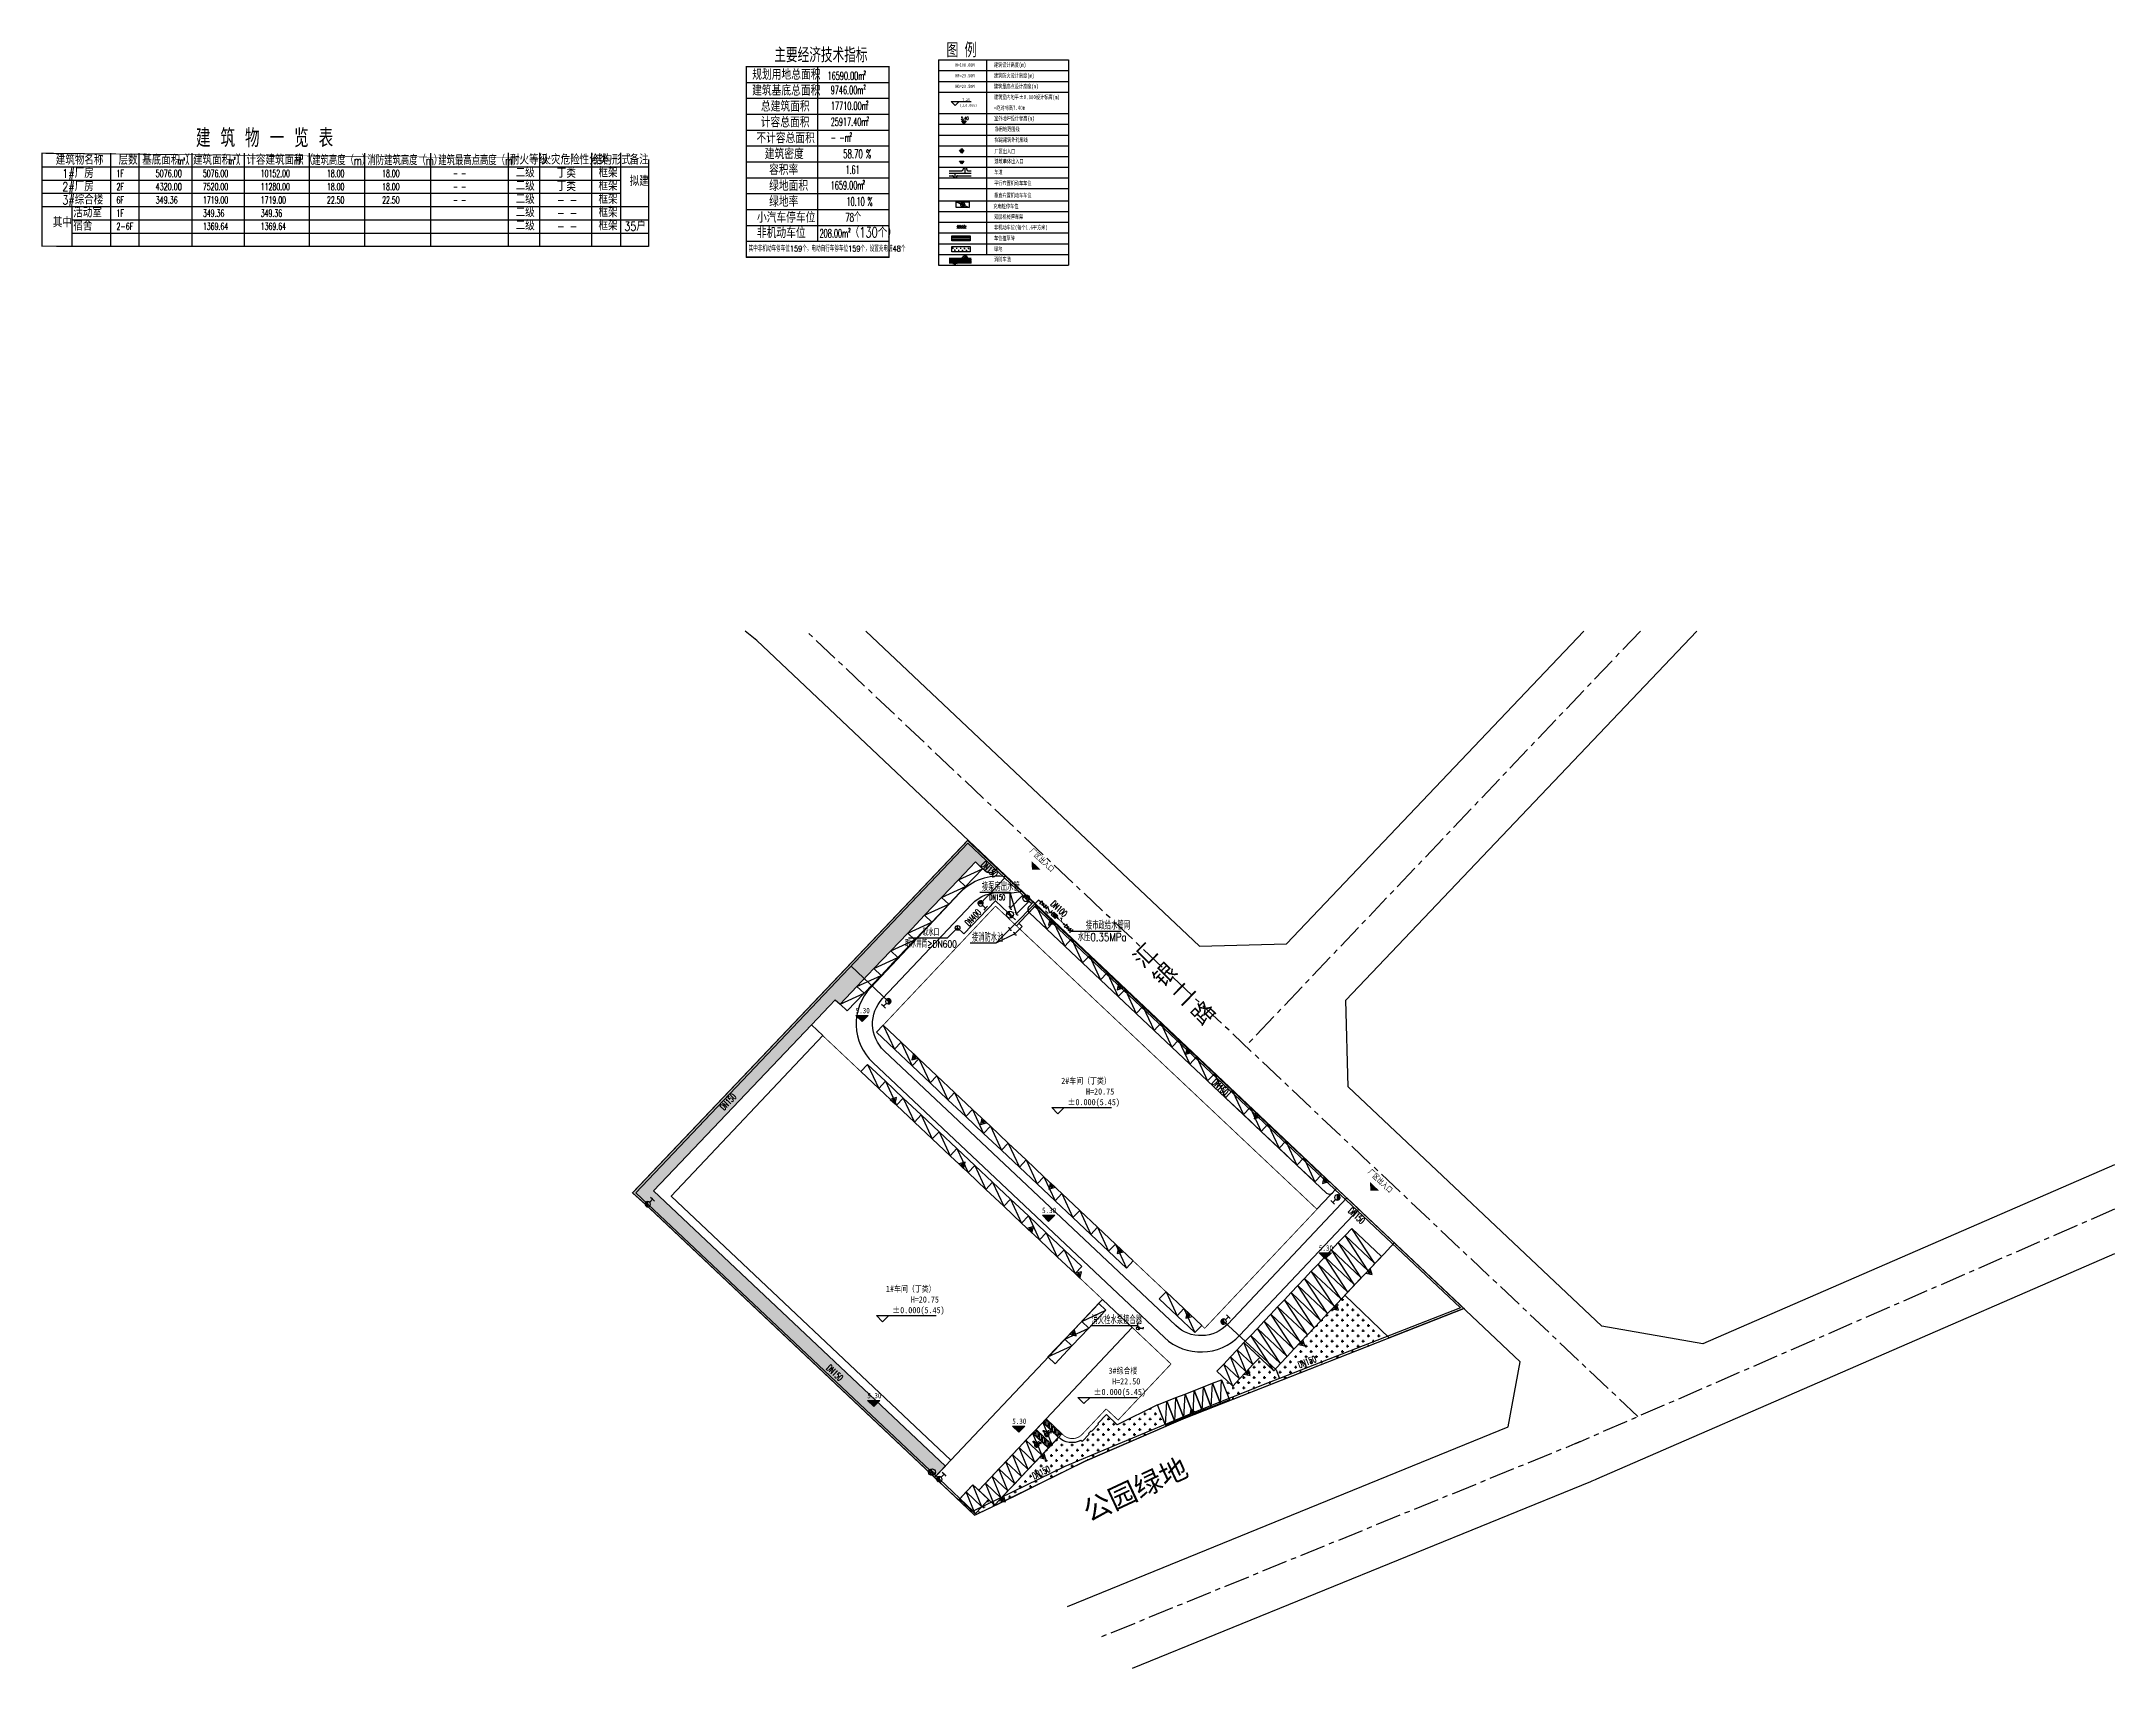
# Model space of a CAD drawing. Header units: millimetres. Extents: x 685119 to 686103, y 2545183 to 2545581.
# Drawn here: x 685119 to 685625, y 2545183 to 2545581 of the extents above; entities that cross this region are included whole.
import ezdxf

# ---------------------------------------------------------------- set-up
doc = ezdxf.new("R2010")
doc.units = ezdxf.units.MM
doc.header["$LTSCALE"] = 500
for name, pattern in [('ACAD_ISO04W100', [30, 24, -3, 0, -3]), ('CENTER', [2, 1.25, -0.25, 0.25, -0.25]), ('DASH', [0.35, 0.25, -0.1]), ('DASHED', [0.75, 0.5, -0.25]), ('DOTE', [2.4200000000000004, 2, -0.2, 0.02, -0.2])]:
    doc.linetypes.add(name, pattern=pattern)
for name, color, linetype in [('1绿地填充', 116, 'Continuous'), ('2', 2, 'Continuous'), ('4', 4, 'Continuous'), ('9', 9, 'Continuous'), ('A-DIM-SYMB', 3, 'Continuous'), ('A-SITE-ROAD', 33, 'Continuous'), ('a08', 252, 'Continuous'), ('cdz', 241, 'Continuous'), ('DIM_ELEV', 3, 'Continuous'), ('EQUIP_消防', 7, 'Continuous'), ('EQUIP_灭火器', 7, 'Continuous'), ('k-绿地填充', 118, 'Continuous'), ('PIPE-消防', 1, 'Continuous'), ('PLAN_机动车位', 9, 'Continuous'), ('PLAN_道路', 4, 'Continuous'), ('PUB_DIM', 3, 'Continuous'), ('PUB_TEXT', 7, 'Continuous'), ('T1-图例$0$A-Car-Stnd', 155, 'Continuous'), ('T1-图例$0$A-Stnd', 7, 'Continuous'), ('TWT_ELEV', 3, 'Continuous'), ('TWT_LEAD', 3, 'Continuous'), ('TWT_TEXT', 7, 'Continuous'), ('VALVE_消防', 7, 'Continuous'), ('VPIPE-消防', 1, 'Continuous'), ('Z-文字', 7, 'Continuous'), ('Z-道路中心线', 1, 'Continuous'), ('建筑', 4, 'Continuous'), ('车位', 8, 'Continuous')]:
    doc.layers.add(name, color=color, linetype=linetype)
doc.layers.add('JT-道路名称-BZ', color=7, linetype='Continuous', lineweight=5)
doc.styles.add('-宋', font='simsun_0.shx', dxfattribs={"width": 0.8})
doc.styles.add('_TCH_DIM', font='SIMPLEX.shx', dxfattribs={"width": 0.8, "bigfont": 'GBCBIG.shx'})
doc.styles.get("Standard").update_dxf_attribs({"font": 'simsun_0.shx'})
doc.styles.add('天正', font='simplex8.shx', dxfattribs={"width": 0.7, "bigfont": 'hztxt.shx'})
doc.styles.add('黑体', font='simhei_0.shx')
pattern_1 = [(0, (-685263.137284345, -2544651.794519493), (1.27, 1.27), [0.635, -1.905]), (90, (-685262.819784345, -2544652.112019493), (-1.27, 1.27), [0.635, -1.905])]

msp = doc.modelspace()

# ---------------------------------------------------------------- texts
at = {"layer": 'DIM_ELEV', "color": 7, "style": '黑体'}
msp.add_text('(%%P0.000)', height=0.6083544303797469, dxfattribs=at).set_placement((685343.1825274192, 2545564.851604247))
at = {"layer": 'PUB_DIM', "style": '天正'}
for s, height, width, p in [('主要经济技术指标', 3.558297600000001, 0.8, (685297.9029653948, 2545575.682196551)), ('规划用地总面积', 2.5878528, 0.8, (685292.5148113482, 2545571.418526428)), ('建筑基底总面积', 2.5878528, 0.8, (685292.4822084781, 2545567.536747234)), ('计容总面积', 2.5878528, 0.8, (685294.5932443053, 2545559.773188828)), ('总建筑面积', 2.5878528, 0.8, (685294.6339978931, 2545563.65496803)), ('建 筑 物 一 览 表', 4.447872000000001, 0.8, (685156.5507782936, 2545554.941253388)), ('不计容总面积', 2.5878528, 0.8, (685293.5173495978, 2545555.891409633)), ('建筑物名称', 2.156544, 0.8, (685122.2988167444, 2545550.668691081)), ('层数', 2.156544, 0.8, (685137.6416835831, 2545550.668691081)), ('基底面积（', 2.156544, 0.8, (685143.4090190401, 2545550.668691081)), ('）', 2.156544, 0.8, (685153.859015109, 2545550.668691081)), ('建筑面积（', 2.156544, 0.8, (685155.833792195, 2545550.668691081)), ('2', 0.6, 0.6, (685165.8453209103, 2545551.905902431)), ('）', 2.156544, 0.8, (685166.2837882634, 2545550.668691081)), ('计容建筑面积（', 2.156544, 0.8, (685168.9030194378, 2545550.668691081)), ('）', 2.156544, 0.8, (685181.5789445915, 2545550.668691081)), ('建筑高度（m）', 2.156544, 0.7, (685184.9765503942, 2545550.578124879)), ('消防建筑高度（m）', 2.156544, 0.7, (685198.4638222835, 2545550.578124879)), ('建筑最高点高度（m）', 2.156544, 0.7, (685215.7809933657, 2545550.578124875)), ('耐火等级', 2.156544, 0.8, (685233.3052437948, 2545550.732870458)), ('火灾危险性分类', 2.156544, 0.8, (685241.003312132, 2545550.732870458)), ('结构形式', 2.156544, 0.8, (685253.5538392974, 2545550.732870458)), ('备注', 2.156544, 0.8, (685262.5603185676, 2545550.732870458)), ('建筑密度', 2.5878528, 0.8, (685295.5713304031, 2545552.00963043)), ('58.70', 2.07028224, 0.6, (685314.7309652219, 2545552.268415712)), ('%', 2.07028224, 0.6, (685320.2704479649, 2545552.268415712)), ('1#厂房', 2.156544, 0.8, (685123.895895973, 2545547.43387508)), ('1F', 1.7252352, 0.6, (685137.1176593367, 2545547.649529481)), ('5076.00', 1.7252352, 0.6, (685146.6995801256, 2545547.649529481)), ('m', 1.7252352, 0.6, (685152.0351950398, 2545550.668691081)), ('2', 0.6, 0.6, (685153.489955752, 2545551.750012422)), ('5076.00', 1.7252352, 0.525, (685158.26173568, 2545547.649529481)), ('m', 1.7252352, 0.6, (685164.4599681944, 2545550.668691081)), ('10152.00', 1.7252352, 0.525, (685172.3979340033, 2545547.649529481)), ('m', 1.7252352, 0.6, (685180.4930437355, 2545550.668691081)), ('2', 0.6, 0.6, (685181.7666395128, 2545551.799702192)), ('18.00', 1.7252352, 0.525, (685188.5742473429, 2545547.649529476)), ('18.00', 1.7252352, 0.525, (685202.0615192322, 2545547.649529476)), ('- -', 1.7252352, 0.525, (685219.3786903145, 2545547.649529471)), ('二级', 2.156544, 0.8, (685234.6933899696, 2545547.574179102)), ('丁类', 2.156544, 0.8, (685244.7482235418, 2545547.481946847)), ('框架', 2.156544, 0.8, (685254.9419854705, 2545547.574179102)), ('拟建', 2.156544, 0.8, (685262.5641022054, 2545545.465050375)), ('容积率', 2.5878528, 0.8, (685296.6146222407, 2545548.127851227)), ('1.61', 2.070282239983831, 0.525, (685315.3042100498, 2545548.386636509)), ('2#厂房', 2.156544, 0.8, (685123.895895973, 2545544.199059078)), ('3#综合楼', 2.156544, 0.8, (685123.895895973, 2545540.964243075)), ('2F', 1.7252352, 0.6, (685137.1176593367, 2545544.414713479)), ('6F', 1.7252352, 0.6, (685137.1176593367, 2545541.179897476)), ('4320.00', 1.7252352, 0.6, (685146.6995801256, 2545544.414713479)), ('349.36', 1.7252352, 0.6, (685146.6995801256, 2545541.179897476)), ('7520.00', 1.7252352, 0.525, (685158.26173568, 2545544.414713479)), ('1719.00', 1.725235199983023, 0.525, (685158.26173568, 2545541.179897476)), ('11280.00', 1.725235199992926, 0.525, (685172.3979340033, 2545544.414713479)), ('1719.00', 1.725235200008419, 0.525, (685172.3979340033, 2545541.179897476)), ('22.50', 1.7252352, 0.525, (685188.5742473429, 2545541.179897472)), ('18.00', 1.7252352, 0.525, (685188.5742473429, 2545544.414713474)), ('22.50', 1.7252352, 0.525, (685202.0615192322, 2545541.179897472)), ('18.00', 1.7252352, 0.525, (685202.0615192322, 2545544.414713474)), ('- -', 1.7252352, 0.525, (685219.3786903145, 2545544.41471347)), ('二级', 2.156544, 0.8, (685234.6933899696, 2545544.3393631)), ('二级', 2.156544, 0.8, (685234.6933899696, 2545541.104547098)), ('丁类', 2.156544, 0.8, (685244.7482235418, 2545544.247130845)), ('框架', 2.156544, 0.8, (685254.9419854705, 2545544.3393631)), ('框架', 2.156544, 0.8, (685254.9419854705, 2545541.104547098)), ('绿地面积', 2.5878528, 0.8, (685296.6390743927, 2545544.246072032)), ('绿地率', 2.5878528, 0.8, (685296.6390743927, 2545540.364292828)), ('10.10', 2.070282240013403, 0.525, (685315.55452894, 2545540.623078111)), ('%', 2.07028224, 0.6, (685320.6587547841, 2545540.623078111)), ('其中', 2.156544, 0.8, (685121.5779749553, 2545535.378388844)), ('活动室', 2.156544, 0.8, (685126.5718570072, 2545537.79415479)), ('1F', 1.7252352, 0.6, (685137.1176593367, 2545537.945081488)), ('349.36', 1.725235199983023, 0.525, (685158.26173568, 2545537.945081488)), ('349.36', 1.725235200008419, 0.525, (685172.3979340033, 2545537.945081488)), ('- -', 1.7252352, 0.525, (685219.3786903145, 2545541.179897467)), ('二级', 2.156544, 0.8, (685234.6933899696, 2545537.869731109)), ('- -', 2.156544, 0.8, (685244.7482235418, 2545541.012314842)), ('- -', 2.156544, 0.8, (685244.7482235418, 2545537.777498854)), ('框架', 2.156544, 0.8, (685254.9419854705, 2545537.869731102)), ('小汽车停车位', 2.5878528, 0.8, (685293.6577875962, 2545536.482513634)), ('78个', 2.07028224, 0.6, (685315.2545110581, 2545536.741298916)), ('宿舍', 2.156544, 0.8, (685126.5718570072, 2545534.559338785)), ('2-6F', 1.7252352, 0.6, (685137.1176593367, 2545534.710265482)), ('1369.64', 1.725235199983023, 0.525, (685158.26173568, 2545534.710265482)), ('1369.64', 1.725235200008419, 0.525, (685172.3979340033, 2545534.710265482)), ('二级', 2.156544, 0.8, (685234.6933899696, 2545534.634915104)), ('- -', 2.156544, 0.8, (685244.7482235418, 2545534.542682848)), ('框架', 2.156544, 0.8, (685254.9419854705, 2545534.634915096)), ('35户', 2.156544, 0.8, (685261.2353535085, 2545534.515663432)), ('非机动车位', 2.5878528, 0.8, (685293.6577875962, 2545532.731029966))]:
    msp.add_text(s, height=height, dxfattribs=dict(at, width=width)).set_placement(p)
at = {"layer": 'PUB_TEXT'}
for s, height, style, width, p in [('图 例', 3.110399999999998, '黑体', 0.7, (685339.9466796817, 2545577.226732361)), ('建筑设计高度(m)', 1.036799999999999, '黑体', 0.7, (685351.576849456, 2545574.558615192)), ('建筑防火设计高度(m)', 1.036799999999999, '黑体', 0.7, (685351.5768494554, 2545571.934215193)), ('建筑最高点设计高度(m)', 1.036799999999999, '黑体', 0.7, (685351.5768494552, 2545569.309815193)), ('建筑室内地平%%P0.000设计标高(m)', 1.036799999999999, '黑体', 0.7, (685351.5768494542, 2545566.676909747)), ('=绝对标高7.40m', 1.036799999999999, '黑体', 0.7, (685351.5768494538, 2545564.052509747)), ('室外地坪设计标高(m)', 1.036799999999999, '黑体', 0.7, (685351.631862535, 2545561.455833452)), ('5.40', 0.7344, '_TCH_DIM', 0.7058823529411766, (685343.5136104263, 2545561.625337441)), ('净用地范围线', 1.036799999999999, '黑体', 0.7, (685351.7402750719, 2545558.822547573)), ('厂区出入口', 1.036799999999999, '黑体', 0.7, (685351.7102055637, 2545553.403546879)), ('拟建建筑外轮廓线', 1.036799999999999, '黑体', 0.7, (685351.7402725327, 2545556.229632782)), ('车道', 1.036799999999999, '黑体', 0.7, (685351.6525623653, 2545548.368788967)), ('建筑单体出入口', 1.036799999999999, '黑体', 0.7, (685351.7102055637, 2545550.969463284)), ('平行布置机动车车位', 1.036799999999999, '黑体', 0.7, (685351.6111680041, 2545545.641431663)), ('垂直布置机动车车位', 1.036799999999999, '黑体', 0.7, (685351.6111680036, 2545542.654356242)), ('充电桩停车位', 1.036799999999999, '黑体', 0.7, (685351.4583326929, 2545539.994633366)), ('双层机械停车架', 1.036799999999999, '黑体', 0.7, (685351.6111680031, 2545537.405556242)), ('非机动车位(每个1.6平方米)', 1.036799999999999, '黑体', 0.7, (685351.6111680072, 2545534.824030284)), ('车位植草砖', 1.036799999999999, '黑体', 0.7, (685351.6111680052, 2545532.199630283)), ('绿地', 1.036799999999999, '黑体', 0.7, (685351.6111719827, 2545529.575230283)), ('消防车道', 1.036799999999999, '黑体', 0.7, (685351.6525663384, 2545527.053787586))]:
    msp.add_text(s, height=height, dxfattribs=dict(at, style=style, width=width)).set_placement(p)
at = {"layer": 'PUB_TEXT', "linetype": 'Continuous'}
for s, height, style, width, p in [('16590.00m', 2, '天正', 0.525, (685310.9170428652, 2545571.389741959)), ('2', 1, '天正', 0.525, (685319.7170428653, 2545572.639741959)), ('9746.00m', 2, '天正', 0.525, (685311.6891828941, 2545567.911857423)), ('2', 1, '天正', 0.525, (685319.689182894, 2545569.161857422)), ('17710.00m', 2, '天正', 0.525, (685311.7472809647, 2545564.030078223)), ('2', 1, '天正', 0.525, (685320.3472809648, 2545565.280078223)), ('25917.40m', 2, '天正', 0.525, (685311.6891828941, 2545560.148299025)), ('- -m', 2, '天正', 0.525, (685311.6891828941, 2545556.266519823)), ('2', 1, '天正', 0.525, (685316.3183167524, 2545557.516519822)), ('2', 1, '天正', 0.525, (685320.4891828942, 2545561.398299025)), ('1659.00m', 2, '天正', 0.525, (685311.6891828941, 2545544.621182221)), ('2', 1, '天正', 0.525, (685319.4891828941, 2545545.871182221)), ('208.00m', 2, '天正', 0.525, (685308.9723062943, 2545532.881424199)), ('2', 1, '天正', 0.525, (685315.9723062944, 2545534.131424199)), ('（130个）', 2.5, '天正', 0.7, (685316.3223062943, 2545532.881424199)), ('其中非机动车停车位159个，电动自行车停车位159个，设置充电桩48个', 1.398581560283687, '_TCH_DIM', 0.8, (685291.6352323487, 2545529.441578755))]:
    msp.add_text(s, height=height, dxfattribs=dict(at, style=style, width=width)).set_placement(p)
at = {"layer": 'PUB_TEXT', "style": '黑体'}
msp.add_text('7.25', height=0.6083544303577371, dxfattribs=at).set_placement((685343.8200003167, 2545566.250488135))
at = {"layer": 'TWT_LEAD', "color": 7, "style": '_TCH_DIM', "width": 0.8}
for s, height, p in [('接泵房出水管', 1.929078014184397, (685348.6212099371, 2545373.132197294)), ('接市政给水管网', 1.929078014184397, (685374.0506855801, 2545363.682038204)), ('取水井筒≥DN600', 1.687943262411347, (685329.8858182533, 2545359.319513934)), ('取水口', 1.687943262411347, (685334.1587496955, 2545362.119513934)), ('接消防水池', 1.929078014184397, (685346.1851533807, 2545360.73490566)), ('水压0.35MPa', 1.929078014184397, (685372.0650050668, 2545360.882038204)), ('消火栓水泵接合器', 1.929078014184397, (685375.4204879745, 2545267.258109234))]:
    msp.add_text(s, height=height, dxfattribs=at).set_placement(p)
at = {"layer": 'TWT_TEXT', "style": '天正', "width": 0.525}
for s, height, rotation, p in [('DN150', 1.6, 316.6757107898767, (685348.2703237283, 2545379.359614952)), ('DN100', 1.6, 316.6757107898767, (685365.2808629104, 2545369.761334584)), ('DN400', 1.6, 46.67571078987667, (685345.4901012061, 2545364.432532036)), ('DN150', 1.6, 316.6757107898767, (685404.6861955635, 2545326.134937054)), ('DN150', 1.6, 46.67571078987667, (685285.6421997646, 2545319.38895729)), ('DN150', 1.6, 316.6757107898767, (685438.0146527751, 2545294.706118331)), ('DN150', 1.599999999999999, 20.57712583563167, (685426.2532408707, 2545256.46929658)), ('DN150', 1.6, 316.6757107898767, (685310.4805145417, 2545256.302179838)), ('DN150', 1.6, 25.95840047441437, (685361.4360386711, 2545229.281506351))]:
    msp.add_text(s, height=height, rotation=rotation, dxfattribs=at).set_placement(p)
msp.add_text('DN150', height=1.4, dxfattribs=at).set_placement((685350.3873690444, 2545370.881514064))
at = {"layer": 'Z-文字', "style": '黑体', "width": 0.8}
for s, p in [('H=100.00M', (685342.1440032142, 2545574.654484773)), ('HF=23.50M', (685342.1440032136, 2545572.030084773)), ('HG=23.50M', (685342.1440032133, 2545569.405684773))]:
    msp.add_text(s, height=0.8, dxfattribs=at).set_placement(p)

# ---------------------------------------------------------------- blocks, each defined once
blk = doc.blocks.new('*U3')
at = {"linetype": 'ByBlock', "ltscale": 0.3}
h = blk.add_hatch(color=256, dxfattribs=at)
h.dxf.hatch_style = 1
h.paths.add_polyline_path([(1.830137102864682, 2.40916093060514), (-1.83013710239902, 2.409160930663346), (0, 0)])
h = blk.add_hatch(color=256, dxfattribs=at)
h.dxf.hatch_style = 1
h.paths.add_polyline_path([(0.8062207258772103, 2.896275688428431), (0.8062207258772104, 3.316382777877151), (-0.833363286918029, 3.31638277793536), (-0.8333632866851983, 2.896275688486638)])
for p, q in [((1.830137102864682, 2.40916093060514), (-1.830137102399021, 2.409160930663346)), ((-1.830137102399021, 2.409160930663346), (0, 0)), ((0, 0), (1.830137102864682, 2.40916093060514))]:
    blk.add_line(p, q, dxfattribs=at)
blk.add_lwpolyline([(-0.8333632869180291, 3.31638277793536), (0.8062207258772104, 3.316382777877151), (0.8062207258772104, 2.896275688428431), (-0.8333632866851985, 2.896275688486638)], close=True, dxfattribs=at)
blk = doc.blocks.new('111111')
at = {"layer": 'A-DIM-SYMB'}
h = blk.add_hatch(color=256, dxfattribs=at)
h.dxf.hatch_style = 1
h.paths.add_polyline_path([(691370.3767364135, 2579484.485152308), (691370.9326405585, 2579485.216934941), (691369.8208322685, 2579485.216934941)])
for p, q in [((691369.8208322685, 2579485.216934941), (691370.9326405585, 2579485.216934941)), ((691370.3767364135, 2579484.485152308), (691369.8208322685, 2579485.216934941)), ((691370.9326405585, 2579485.216934941), (691370.3767364135, 2579484.485152308))]:
    blk.add_line(p, q, dxfattribs=at)
blk = doc.blocks.new('A$C5D0344E3')
at = {"layer": 'cdz'}
blk.add_lwpolyline([(0.103971028351225, 0.7179534337483346), (-0.1888859177706763, -0.1450643292628229), (0.1605247310362756, 0.0883605056442321), (-0.015260697924532, -0.6983710401691497), (0.3036098328884691, 0.2931523937731981), (-0.0152079709805548, 0.1212931093759835)], close=True, dxfattribs=at)
blk.add_circle((0, 0), 0.800139897205207, dxfattribs=at)
blk = doc.blocks.new('frewrtret')
at = {"layer": '车位'}
blk.add_lwpolyline([(-5300.000000476837, -2400), (0, -2400), (-4.768371582e-07, 0), (-5300.000000476837, 0)], close=True, dxfattribs=at)
blk.add_lwpolyline([(-4.768371582e-07, 0), (-5300.000000476837, -2400)], dxfattribs=at)
blk = doc.blocks.new('$TWTSYS$00000247')
at = {"elevation": 1e-08}
blk.add_lwpolyline([(6.933914376713801, -100.5893358396866, -0.5751828771836968), (0.2497698202205356, -0.0370952981035089, 0.6047454773259218), (-10.88806972766178, 100.5893358396855, 16.92482764669524)], format="xyb", dxfattribs=at)
blk = doc.blocks.new('A$C6C091067')
at = {"layer": 'TWT_TEXT', "ltscale": 2.5}
blk.add_line((0.5629172824556008, 9.392388165e-07), (0.5629172824556008, 1.125831082928925), dxfattribs=at)
blk.add_circle((0.5629172824556008, 0.5629160110838712), 0.5629150718450547, dxfattribs=at)
blk = doc.blocks.new('JHRTYJF')
at = {"layer": '4'}
blk.add_lwpolyline([(696832.7696694155, 2573175.729671441), (696826.7862608384, 2573175.795029064), (696826.8124098642, 2573178.188392429), (696832.7958184413, 2573178.123034807)], close=True, dxfattribs=at)
blk.add_lwpolyline([(696826.8124098642, 2573178.188392429), (696832.7696694155, 2573175.729671441)], dxfattribs=at)
blk = doc.blocks.new('43TGTRHFD')
at = {"layer": '4'}
blk.add_lwpolyline([(685418.3541003148, 2545245.024849435), (685420.7541003148, 2545245.024849435), (685420.7541003148, 2545239.724849435), (685418.3541003148, 2545239.724849435)], close=True, dxfattribs=at)
blk.add_lwpolyline([(685418.3541003148, 2545239.724849435), (685420.7541003148, 2545245.024849435)], dxfattribs=at)
blk = doc.blocks.new('45TGHHSAAAA')
at = {"layer": '4'}
blk.add_lwpolyline([(685411.3296083754, 2545246.793781016), (685413.7296083755, 2545246.793781016), (685413.7296083755, 2545236.793781016), (685411.3296083754, 2545236.793781016)], close=True, dxfattribs=at)
blk.add_lwpolyline([(685411.3296083754, 2545236.793781016), (685413.7296083755, 2545246.793781016)], dxfattribs=at)
blk = doc.blocks.new('T1-图例$0$A$C6C161DE2')
at = {"layer": '9'}
blk.add_lwpolyline([(2400, 5300), (0, 0)], dxfattribs=at)
for points in [[(571.5432949066162, 2693.288587093353), (609.3295583724974, 2826.905840873719), (679.0888028144836, 2931.475860595703), (751.7546925544738, 3001.189210891724), (853.4869313240051, 3056.378942251205), (827.2509818077089, 3172.935119867325), (684.8258481025696, 3111.935941696167), (562.7471652030944, 2987.032860517502), (487.174644947052, 2873.748668193817), (443.5751128196716, 2690.751130342484), (443.5751128196716, 2533.896096467972), (496.0374894142151, 2375.979341983795), (568.7033715248108, 2259.790428876877), (699.5019679069518, 2134.887347221375), (868.0868210792542, 2053.555107355118), (1123.870731353759, 2041.936213493347), (1356.401560783386, 2129.077900648117), (1456.318339824676, 2242.629191875458), (1531.890860080719, 2329.770874977112), (1581.303660869598, 2443.055066823959), (1598.743473529816, 2553.434533119202), (1610.370017528534, 2620.243158102036), (1479.571421146393, 2617.338436603546), (1470.851515293121, 2518.577860116959), (1441.785164833069, 2440.150341510773), (1389.46572637558, 2350.103936910629), (1319.706474781036, 2271.676418304443), (1200.534429550171, 2204.867793321609), (1072.642470836639, 2170.011120080948), (932.104266166687, 2181.670074224472), (795.492407798767, 2239.764530658722), (714.1066122055053, 2292.049540519714), (641.4407296180725, 2379.191227436066), (588.9831075668334, 2472.529654026032), (568.6366643905639, 2580.004399299621)], [(970.9626688957214, 2667.593479394913), (1029.095376014709, 2644.355696201325), (1636.582167625427, 2644.355695962906), (1911.753442764282, 2124.410307645798), (1952.808464050293, 2085.854287147522), (2010.941171169281, 2080.044844388962), (2083.607053279877, 2114.901517629624), (2112.673410415649, 2164.281805992127), (2109.76677274704, 2225.280984163284), (1888.862488269806, 2812.034997463226), (1853.982862472534, 2861.415286064148), (1819.103236675262, 2881.748347759247), (1241.641888618469, 2878.843622446061), (1218.107664585113, 3059.958096027374), (1534.930920124054, 3065.767543077469), (1569.810545444488, 3109.338384151459), (1555.277370452881, 3155.81395149231), (1543.650826454162, 3176.147009372711), (1531.952826976776, 3197.454986572266), (1186.0632147789, 3197.454986572266), (1136.650413513183, 3429.832813262939), (1101.770795345306, 3482.117822885513), (1040.731450080871, 3519.879221677781), (979.6921048164367, 3522.783942937851), (892.4930477142334, 3496.641438245774), (845.9868779182434, 3450.165871620178), (834.3603405952452, 3415.309198141098), (834.3603405952452, 3354.31001996994), (944.8029494285583, 2711.16432094574)]]:
    blk.add_lwpolyline(points, close=True, dxfattribs=at)
blk.add_circle((1037.824812412262, 3708.686202526093), 157.5268662795972, dxfattribs=at)
at = {"layer": 'T1-图例$0$A-Car-Stnd'}
for points in [[(0, 5300), (0, 0), (2400, 2.384185791e-07), (2400, 5300)], [(3600, 0), (2400, 2.384185791e-07), (2400, 5300), (3600, 5300.000000238418)], [(3450, 4033.325998067856), (3450, 3472.059990406036), (2550, 2572.059990406037), (2550, 3133.325997829437)], [(3450, 2910.793982982636), (3450, 2349.527975559235), (2550, 1449.527975320816), (2550, 2010.793982744217)]]:
    blk.add_lwpolyline(points, close=True, dxfattribs=at)
for points in [[(2550, 4817.124020576478), (2550, 5150), (2882.875979423523, 5150)], [(3444.141986846924, 5150), (3449.999999523163, 5149.999999761582), (3450, 4594.592005491256), (2550, 3694.592005491257), (2550, 4255.858012914657), (3444.141986846924, 5150)], [(2882.875979423523, 5150), (2550, 4817.124020576478), (2550, 5150), (2882.875979423523, 5150)], [(3450, 5107.143818378449), (3450, 4635.715726852416)], [(2550, 2792.859544754028), (2550, 3133.325997829437)], [(3449.999999523163, 1226.995959997177), (2550, 326.9959602355957), (2550, 888.2619676589966), (3450, 1788.261967420578), (3449.999999523163, 1226.995959997177)], [(3450, 665.7299523353576), (3450, 150.0000002384186), (2934.270047664643, 150), (3450, 665.7299523353576)], [(3450, 4033.325998067856), (3450, 3692.859544992447)]]:
    blk.add_lwpolyline(points, dxfattribs=at)
blk = doc.blocks.new('A$C109832E5')
at = {"layer": '9', "linetype": 'Continuous'}
h = blk.add_hatch(dxfattribs=at)
h.set_pattern_fill('CROSS', color=256, scale=0.2)
h.set_pattern_definition(pattern_1)
edge = h.paths.add_edge_path()
edge.add_line((76.56020375166554, 49.48240382643416), (5.266972112935036, 116.7228315644897))
edge.add_line((5.266972112935036, 116.7228315644897), (49.51763055182528, 163.6410868340172))
edge.add_line((49.51763055182528, 163.6410868340172), (50.8372198145371, 162.386640924029))
edge.add_line((50.8372198145371, 162.386640924029), (83.918339376105, 197.1855668229982))
edge.add_line((83.918339376105, 197.1855668229982), (86.10645204724278, 195.121841717977))
edge.add_arc((87.47870567452627, 196.5768056288361), 1.999999999873765, 226.675710782262, 316.4497892934749)
edge.add_line((88.92824739124625, 195.1988256541081), (89.36673490877727, 195.6629668213427))
edge.add_line((89.36673490877727, 195.6629668213427), (83.09013272915035, 201.394423126243))
edge.add_line((83.09013272915035, 201.394423126243), (82.00297644163948, 202.4279081076384))
edge.add_line((82.00297644163948, 202.4279081076384), (0.1079764416208491, 116.2799081075936))
edge.add_line((0.1079764416208491, 116.2799081075936), (3.675976441707462, 113.0999081078917))
edge.add_line((3.675976441707462, 113.0999081078917), (73.94708205584902, 46.71178060723469))
edge.add_line((73.94708205584902, 46.71178060723469), (74.16413828649092, 46.94191953772679))
edge.add_line((74.16413828649092, 46.94191953772679), (76.56020375166554, 49.48240382643416))
h = blk.add_hatch(dxfattribs=at)
h.set_pattern_fill('CROSS', color=256, scale=0.2)
h.set_pattern_definition(pattern_1)
h.paths.add_polyline_path([(174.1901311438996, 91.23573332699014), (156.8124095315579, 72.81059871660545), (153.3932443378726, 76.03539474355057), (146.8064269314054, 69.05156797124073), (144.1558261538157, 70.739391871728), (146.0257055185502, 65.6763838478364), (185.0017760879127, 80.81978964013979)])
h = blk.add_hatch(dxfattribs=at)
h.set_pattern_fill('CROSS', color=256, scale=0.2)
h.set_pattern_definition(pattern_1)
edge = h.paths.add_edge_path()
edge.add_arc((107.4974611988291, 59.99425193341449), 4.771187624261258, 226.7498723689081, 297.4049441474822)
edge.add_line((109.6935262342449, 55.758507641498), (109.9846143823815, 55.48077639471739))
edge.add_line((109.9846143823815, 55.48077639471739), (111.7039012743626, 57.30369041906669))
edge.add_line((111.7039012743626, 57.30369041906669), (111.5584048832534, 57.44091578107327))
edge.add_line((111.5584048832534, 57.44091578107327), (112.1416126750409, 58.05927544320002))
edge.add_line((112.1416126750409, 58.05927544320002), (112.287109065568, 57.92205008119345))
edge.add_line((112.287109065568, 57.92205008119345), (114.0024260997306, 59.74075496802107))
edge.add_line((114.0024260997306, 59.74075496802107), (113.8569297078065, 59.87798033095896))
edge.add_line((113.8569297078065, 59.87798033095896), (115.9153101488482, 62.06042619748041))
edge.add_line((115.9153101488482, 62.06042619748041), (118.5564500131877, 59.56942712143064))
edge.add_line((118.5564500131877, 59.56942712143064), (128.4525602954673, 64.46339785540476))
edge.add_line((128.4525602954673, 64.46339785540476), (130.509964436409, 59.23005779087543))
edge.add_line((130.509964436409, 59.23005779087543), (110.7059877519495, 50.69602418737486))
edge.add_line((110.7059877519495, 50.69602418737486), (93.52995941520203, 42.1589940614067))
edge.add_line((93.52995941520203, 42.1589940614067), (88.6405834449688, 39.81536466535181))
edge.add_line((88.6405834449688, 39.81536466535181), (88.58462550293189, 39.9324760758318))
edge.add_line((88.58462550293189, 39.9324760758318), (104.2283168536378, 56.51906465832144))
h = blk.add_hatch(dxfattribs=at)
h.set_pattern_fill('CROSS', color=256, scale=0.2, angle=10)
h.set_pattern_definition([(10, (-685263.137284345, -2544651.794519493), (1.030172660688502, 1.471239031962505), [0.6349999999999995, -1.904999999999999]), (99.99999999999994, (-685262.769474587, -2544652.052062658), (-1.471239031962505, 1.030172660688502), [0.6349999999999998, -1.904999999999999])])
h.paths.add_polyline_path([(79.99637972237542, 41.43720699753612), (79.77682070701849, 41.20480618532747), (83.71889431751332, 37.48056016443297), (88.63801979494747, 39.81425427924842), (88.58156040555332, 39.93204217776656), (87.14531873026861, 41.28663787152618), (83.84897542314138, 37.79749459540472)])
at = {"layer": 'DIM_ELEV'}
for points in [[(97.7188949068077, 195.2430831985548), (99.83935901476072, 195.3033490027301), (97.6586291026324, 197.3635473065078)], [(180.4186073571909, 116.7992698145099), (182.5390714651439, 116.8595356186852), (180.3583415530156, 118.9197339224629)]]:
    blk.add_hatch(color=256, dxfattribs=at).paths.add_polyline_path(points)
at = {"layer": 'TWT_ELEV'}
for points in [[(56.22475488367491, 158.1486256704665), (54.7247548836749, 159.6486256704666), (57.7247548836749, 159.6486256704666)], [(101.7887914062012, 109.3130763429217), (100.2887914062012, 110.8130763429217), (103.2887914062012, 110.8130763429217)], [(169.421704660519, 100.1179790995083), (167.921704660519, 101.6179790995084), (170.921704660519, 101.6179790995084)], [(59.08049049484543, 64.0372576341033), (57.58049049484544, 65.5372576341033), (60.58049049484544, 65.5372576341033)], [(94.4929091684753, 57.77818563859909), (92.9929091684753, 59.2781856385991), (95.99290916847531, 59.2781856385991)]]:
    blk.add_hatch(color=256, dxfattribs=at).paths.add_polyline_path(points)
at = {"layer": '1绿地填充', "linetype": 'Continuous'}
blk.add_line((85.1764971462544, 38.16911816503853), (85.17707481305114, 38.16857241839171), dxfattribs=at)
at = {"layer": '4', "linetype": 'CENTER', "ltscale": 0.01}
blk.add_line((246.4249687351985, 253.613370701205), (149.9760993770324, 152.1631216383539), dxfattribs=at)
at = {"layer": '4', "ltscale": 5}
for p, q in [((86.10719126055483, 195.1238471833057), (85.64881334360689, 195.5253552151844)), ((89.25142423843499, 195.5400136979297), (88.9289866045583, 195.2008311194368)), ((97.0150813551154, 184.8245609579608), (169.75481252186, 116.2313393848017)), ((167.3939748598495, 112.2707497961819), (172.222070536809, 117.3898507123813))]:
    blk.add_line(p, q, dxfattribs=at)
at = {"layer": '4', "linetype": 'DASH', "ltscale": 5}
for p, q in [((98.6616422473453, 186.5706529463641), (93.93299637478776, 181.5570973940193)), ((98.09140949265566, 187.423219489865), (96.97372621356045, 186.238169727847))]:
    blk.add_line(p, q, dxfattribs=at)
at = {"layer": '4', "ltscale": 2.5}
blk.add_line((77.93319659179542, 50.93937320215627), (73.94485668151172, 46.71768901264295), dxfattribs=at)
at = {"layer": '4'}
for points in [[(106.4433533436386, 15.16315758554265), (214.0930933747441, 59.04816047148779), (217.079579958343, 75.01167067885399), (30.5081888808636, 251.2710328721441), (27.65090432553552, 253.613370701205)], [(138.6931948967976, 176.5792679823935), (159.9658542443067, 177.1844219290651)], [(175.0487778219394, 142.2331025735475), (174.4770613149739, 163.4222024301998)], [(362.3063421157421, 123.1690067625604), (261.663085967768, 79.38450086861847), (237.0047136343783, 83.7015470797196), (175.0487778219394, 142.2331025735475)]]:
    blk.add_lwpolyline(points, dxfattribs=at)
at = {"layer": '4', "linetype": 'CENTER', "ltscale": 0.01, "flags": 128}
blk.add_lwpolyline([(245.8417104309192, 61.59612011117861), (42.59051793976687, 253.613370701205)], dxfattribs=at)
at = {"layer": '4', "ltscale": 50}
for points in [[(138.6931948967976, 176.5792679823935), (57.15222296875436, 253.613370701205)], [(232.6269831202226, 253.613370701205), (159.9659209040692, 177.1844920455478)], [(174.4770613149739, 163.4222024301998), (260.222662918386, 253.613370701205)]]:
    blk.add_lwpolyline(points, dxfattribs=at)
at = {"layer": '4', "ltscale": 2.5}
blk.add_lwpolyline([(43.81423857074696, 157.3477570493705), (49.66625752672553, 163.5036851158365), (50.83784800861031, 162.38993433211)], dxfattribs=at)
at = {"layer": '4', "linetype": 'CENTER', "ltscale": 0.01, "flags": 128}
blk.add_lwpolyline([(362.3063421157421, 112.2636615601368), (231.7198799261823, 55.4524658350274, -0.0058133007085837), (230.4341734541813, 54.91081235231831), (114.3357485948363, 7.581578593235462)], format="xyb", dxfattribs=at)
at = {"layer": '4'}
blk.add_lwpolyline([(362.306342115975, 101.3583163581788), (235.7091767976526, 46.28265065327286, -0.0058133007094411), (234.2091859119246, 45.65072158863768), (122.228143846034, -3.990717232e-07)], format="xyb", dxfattribs=at)
blk.add_lwpolyline([(183.7805625468027, 101.404215067625), (186.2937316274037, 104.0688740857877), (203.3138468347024, 88.01772827422245), (185.0017760879127, 80.81978964013979), (174.1901311438996, 91.23573332699014)], close=True, dxfattribs=at)
at = {"layer": '4', "linetype": 'Continuous'}
blk.add_lwpolyline([(128.4512055189116, 64.46460530767217), (118.555095233838, 59.57063457556069), (115.9139553697314, 62.06163365207612), (113.8555749286897, 59.87918778555467), (114.0010713202646, 59.74196242215112), (112.2857542864512, 57.92325753578916), (112.1402578955749, 58.06048289779574), (111.5570501040201, 57.44212323566898), (111.7025464950129, 57.30489787366241), (109.9832596030319, 55.48198384931311), (109.6921714551281, 55.75971509609371, -0.3184440741276161), (104.2269620730076, 56.52027211431414), (88.58327072369865, 39.93368353042752), (88.63937274739146, 39.81664118263871), (110.7036046358989, 50.69820151617751), (130.5086096571758, 59.23126524547114)], format="xyb", close=True, dxfattribs=at)
at = {"layer": '4', "ltscale": 5}
for centre, radius, end in [((87.47944488783833, 196.5788110941648), 2, 316.4497892815085), ((170.4409393353853, 116.958821340464), 1.000000000026387, 316.6757107774096)]:
    blk.add_arc(centre, radius, 226.6757107962675, end, dxfattribs=at)
at = {"layer": '4', "linetype": 'DASH', "ltscale": 5}
blk.add_arc((97.70120816887356, 185.5520429136231), 1.000000000251571, 136.6757107396939, 226.6757107962675, dxfattribs=at)
at = {"layer": 'DIM_ELEV'}
for p, q in [((104.0701333972392, 135.6149276066571), (102.5701333972392, 137.1149276066571)), ((102.5701333972392, 137.1149276066571), (117.1359896056819, 137.1149276066571)), ((104.0701333972392, 135.6149276066571), (105.5701333972392, 137.1149276066571)), ((61.23196338303387, 84.76488642254844), (59.73196338303387, 86.26488642254844)), ((59.73196338303387, 86.26488642254844), (74.29781959147658, 86.26488642254844)), ((61.23196338303387, 84.76488642254844), (62.73196338303387, 86.26488642254844)), ((110.4366490670945, 64.7511275112629), (108.9366490670945, 66.2511275112629)), ((108.9366490670945, 66.2511275112629), (123.5025052755372, 66.2511275112629)), ((110.4366490670945, 64.7511275112629), (111.9366490670945, 66.2511275112629))]:
    blk.add_line(p, q, dxfattribs=at)
at = {"layer": 'PLAN_道路', "linetype": 'Continuous'}
blk.add_lwpolyline([(61.22884617501404, 163.7554409205913), (83.01793718372937, 186.8573650554754, -0.231662148471927), (90.42735053342767, 189.6407689405605, 0.0915313803440746), (95.12974357360508, 190.049082824029), (91.4184538987465, 193.5493800090626, 0.2441045659668169), (80.1080370991258, 189.601901718881), (58.31908865354489, 166.5001287367195, 0.4142191544745625), (58.85653519036714, 148.1230341689661), (130.1127246852265, 80.91754283709452, 0.4139695228770031), (148.4822028834605, 81.44728227658196), (177.5989977547433, 112.2675510942936), (174.663684043684, 115.0367717356421), (145.5797283787979, 84.19968029251322, -0.4142142696238898), (132.8572345451684, 83.827468207106), (61.60104245063848, 151.0329619972035, -0.4142195416219512), (61.22884617524687, 163.7554409205913)], format="xyb", close=True, dxfattribs=at)
blk.add_lwpolyline([(9.55113642604556, 115.4353742799721), (9.551136535243131, 115.4353741761297), (77.93444035190623, 50.93945369170978), (101.9138135029934, 76.36414330312982), (101.9138135029934, 76.36414330312982), (114.2640961483121, 89.45881850272417), (114.2640961483121, 89.45881850272417), (114.9852882898412, 90.22347928909585), (122.2601078448351, 83.36221115244552), (101.1960146657657, 61.02851511817426), (84.7289711390622, 43.56894818972796), (83.29578812769614, 44.92678417172283), (79.99944481998682, 41.43764089560136), (79.77988580462988, 41.20524008339271), (73.94906502927188, 46.71386656211689), (76.5621867250884, 49.48448978131636), (5.231099214404821, 116.7609045030549), (8.542412319453433, 120.2441818872467), (43.81423857074696, 157.3477570493705), (46.60198447329458, 154.7193997725844), (9.551136535359547, 115.4353741751984), (9.551136425579898, 115.4353742795065)], close=True, dxfattribs=at)
at = {"layer": 'TWT_ELEV'}
for p, q in [((56.22475488367491, 158.1486256704665), (54.7247548836749, 159.6486256704666)), ((54.7247548836749, 159.6486256704666), (57.7247548836749, 159.6486256704666)), ((56.22475488367491, 158.1486256704665), (57.7247548836749, 159.6486256704666)), ((101.7887914062012, 109.3130763429217), (100.2887914062012, 110.8130763429217)), ((100.2887914062012, 110.8130763429217), (103.2887914062012, 110.8130763429217)), ((101.7887914062012, 109.3130763429217), (103.2887914062012, 110.8130763429217)), ((169.421704660519, 100.1179790995083), (167.921704660519, 101.6179790995084)), ((167.921704660519, 101.6179790995084), (170.921704660519, 101.6179790995084)), ((169.421704660519, 100.1179790995083), (170.921704660519, 101.6179790995084)), ((59.08049049484543, 64.0372576341033), (57.58049049484544, 65.5372576341033)), ((57.58049049484544, 65.5372576341033), (60.58049049484544, 65.5372576341033)), ((59.08049049484543, 64.0372576341033), (60.58049049484544, 65.5372576341033)), ((94.4929091684753, 57.77818563859909), (92.9929091684753, 59.2781856385991)), ((92.9929091684753, 59.2781856385991), (95.99290916847531, 59.2781856385991)), ((94.4929091684753, 57.77818563859909), (95.99290916847531, 59.2781856385991))]:
    blk.add_line(p, q, dxfattribs=at)
at = {"layer": 'Z-道路中心线', "linetype": 'DOTE', "ltscale": 0.003, "const_width": 0.3}
blk.add_lwpolyline([(203.3197156550595, 88.01091357320547), (82.0037156549515, 202.4299135729671), (0.1087156549328938, 116.2819135729223), (3.676715655019506, 113.1019135732203), (83.7207156550139, 37.4809135729447), (86.83871565491427, 38.95491357287392), (91.25671565509401, 41.06591357290745), (93.5287156549748, 42.15891357278451), (110.7037156549049, 50.6969135729596), (134.6087156549329, 60.996913573239)], close=True, dxfattribs=at)
at = {"layer": '建筑', "const_width": 0.2}
for points in [[(139.9496512078913, 83.17226560926063), (61.38160007656551, 157.2739614271559), (88.82667262305038, 186.3732396466657), (167.3939748598495, 112.2707497961819)], [(9.54989277513232, 115.4352936865762), (77.93319659179542, 50.93937320215627), (114.9840445297304, 90.22339879954234), (46.60074071306735, 154.7193192839622)]]:
    blk.add_lwpolyline(points, close=True, dxfattribs=at)
blk.add_lwpolyline([(128.8062016842887, 77.1869893395342), (122.2588640847243, 83.36213066289201), (101.194770905422, 61.02843462862074), (105.3414180520922, 57.11751179071143, 0.4142135623649542), (110.006326990202, 57.25398375885561), (115.8727112469496, 63.47395447827875)], format="xyb", dxfattribs=at)
blk.add_lwpolyline([(128.8062016853364, 77.18698933906853), (131.7161295064725, 74.44248208543284), (118.782639069017, 60.72944722371175), (115.8727112475317, 63.47395447874442)], dxfattribs=at)
at = {"xscale": 1.002713087290779, "yscale": 1.002713087290779, "zscale": 1.002713087290779}
for p, rotation in [((1413556.129326514, -2268622.138463827), 47.07561434724278), ((1413560.263201287, -2268617.789776741), 47.07561434724278), ((1413551.995375729, -2268626.487078654), 47.07561434724278), ((1413547.861424945, -2268630.835693481), 47.07561434724278), ((-2263003.994792862, -1422414.949651919), 317.30624363396), ((-2262999.62955301, -1422419.0660524), 317.30624363396), ((1413543.72747416, -2268635.184308307), 47.07561434724278), ((-2262995.264313158, -1422423.182452881), 317.30624363396), ((1413539.593501657, -2268639.532902488), 47.07561434724278), ((-2262990.899073306, -1422427.298853363), 317.30624363396), ((1413535.459561732, -2268643.881527638), 47.07561434724278), ((-2262986.533833454, -1422431.415253844), 317.30624363396), ((1413531.325621808, -2268648.230152788), 47.07561434724278), ((-2262982.168612584, -1422435.531636424), 317.30624363396), ((-2263160.063116874, -1422255.258082067), 317.3014590761614), ((-2262977.803372733, -1422439.648036905), 317.30624363396), ((-2262973.43813288, -1422443.764437387), 317.30624363396), ((-2263155.698220783, -1422259.37484706), 317.3014590761614), ((-2262969.072893028, -1422447.880837868), 317.30624363396), ((-2263163.879626874, -1422264.854732682), 317.3014590761614), ((-2263151.333324691, -1422263.491612053), 317.3014590761614), ((-2262964.707653176, -1422451.997238349), 317.30624363396), ((-2263159.514730782, -1422268.971497674), 317.3014590761614), ((-2263146.968428601, -1422267.608377045), 317.3014590761614), ((-2262960.342413324, -1422456.11363883), 317.30624363396), ((-2263155.149834691, -1422273.088262667), 317.3014590761614), ((-2263142.603532509, -1422271.725142038), 317.3014590761614), ((-2262955.977173473, -1422460.230039312), 317.30624363396), ((-2262951.611933621, -1422464.346439793), 317.30624363396), ((-2263150.784938599, -1422277.205027659), 317.3014590761614), ((-2263138.238636417, -1422275.84190703), 317.3014590761614), ((-2263133.873740326, -1422279.958672023), 317.3014590761614), ((-2262947.246693769, -1422468.462840274), 317.30624363396), ((-2263146.420042507, -1422281.321792652), 317.3014590761614), ((-2263142.055146416, -1422285.438557644), 317.3014590761614), ((-2263129.508844234, -1422284.075437015), 317.3014590761614), ((-2262942.881453916, -1422472.579240755), 317.30624363396), ((-2263137.690250324, -1422289.555322637), 317.3014590761614), ((-2263125.143948143, -1422288.192202007), 317.3014590761614), ((-2262938.516214064, -1422476.695641236), 317.30624363396), ((-2263133.325354233, -1422293.672087629), 317.3014590761614), ((-2263120.779052051, -1422292.308967), 317.3014590761614), ((-2263128.960458141, -1422297.788852622), 317.3014590761614), ((-2263116.414155959, -1422296.425731992), 317.3014590761614), ((-2263112.049278849, -1422300.542479083), 317.3014590761614), ((-2263124.595562049, -1422301.905617614), 317.3014590761614), ((-2263120.230665958, -1422306.022382607), 317.3014590761614), ((-2263107.684382757, -1422304.659244075), 317.3014590761614), ((-2263115.865769866, -1422310.139147599), 317.3014590761614), ((-2263103.319486666, -1422308.776009068), 317.3014590761614), ((-2263090.952317388, -1422320.440140454), 317.3014590761614), ((1413590.395240014, -2268725.744767807), 47.07561434724278), ((-2263086.590647564, -1422324.553925854), 317.3014590761614), ((1413586.26130009, -2268730.093392957), 47.07561434724278), ((1413582.127349306, -2268734.442007784), 47.07561434724278)]:
    blk.add_blockref('JHRTYJF', p, dxfattribs=dict(at, rotation=rotation))
for name, p, rotation in [('45TGHHSAAAA', (1381516.261346667, -2244880.585729267), 46.67571078562544), ('45TGHHSAAAA', (1381511.321233609, -2244885.823599347), 46.67571078562544), ('45TGHHSAAAA', (1381512.967937962, -2244884.077642654), 46.67571078562544), ('45TGHHSAAAA', (1381514.614642315, -2244882.331685961), 46.67571078562544), ('45TGHHSAAAA', (1381506.381120551, -2244891.061469427), 46.67571078562544), ('45TGHHSAAAA', (1381508.027824903, -2244889.315512734), 46.67571078562544), ('45TGHHSAAAA', (1381509.674529256, -2244887.569556041), 46.67571078562544), ('45TGHHSAAAA', (1381501.441007495, -2244896.299339505), 46.67571078562544), ('45TGHHSAAAA', (1381503.087711847, -2244894.553382812), 46.67571078562544), ('45TGHHSAAAA', (1381504.7344162, -2244892.807426118), 46.67571078562544), ('45TGHHSAAAA', (1381496.500894437, -2244901.537209583), 46.67571078562544), ('45TGHHSAAAA', (1381498.14759879, -2244899.79125289), 46.67571078562544), ('45TGHHSAAAA', (1381499.794303143, -2244898.045296197), 46.67571078562544), ('45TGHHSAAAA', (1381491.560781379, -2244906.775079663), 46.67571078562544), ('45TGHHSAAAA', (1381493.207485732, -2244905.02912297), 46.67571078562544), ('45TGHHSAAAA', (1381494.854190084, -2244903.283166277), 46.67571078562544), ('43TGTRHFD', (1381480.514347904, -2244915.909283251), 46.67571079169093), ('43TGTRHFD', (1381482.161052256, -2244914.163326558), 46.67571079169093), ('43TGTRHFD', (1381483.807756608, -2244912.417369864), 46.67571079169093), ('43TGTRHFD', (1381478.867643552, -2244917.655239945), 46.67571079169093), ('43TGTRHFD', (293479.7304929848, -2619479.829038959), 21.46147902869366), ('43TGTRHFD', (293481.964086016, -2619478.950937501), 21.46147902869366), ('43TGTRHFD', (293484.1976790471, -2619478.072836043), 21.46147902869366), ('43TGTRHFD', (293486.4312720783, -2619477.194734585), 21.46147902869366), ('43TGTRHFD', (293488.6648651095, -2619476.316633126), 21.46147902869366), ('43TGTRHFD', (293490.8984581414, -2619475.438531667), 21.46147902869366), ('43TGTRHFD', (293477.4968999536, -2619480.707140418), 21.46147902869366), ('43TGTRHFD', (1381430.524201688, -2244936.300240864), 46.67571077331962), ('43TGTRHFD', (1381427.230792983, -2244939.79215425), 46.67571077331962), ('43TGTRHFD', (1381428.877497336, -2244938.046197557), 46.67571077331962), ('43TGTRHFD', (1381422.290679925, -2244945.030024329), 46.67571077331962), ('43TGTRHFD', (1381423.937384278, -2244943.284067635), 46.67571077331962), ('43TGTRHFD', (1381425.58408863, -2244941.538110943), 46.67571077331962), ('43TGTRHFD', (1379527.989769522, -2246109.447963806), 46.6275403398724), ('43TGTRHFD', (1379529.637941176, -2246107.703392167), 46.6275403398724), ('43TGTRHFD', (1381420.643975572, -2244946.775981021), 46.67571077331962)]:
    blk.add_blockref(name, p, dxfattribs=dict(rotation=rotation))
at = {"layer": 'T1-图例$0$A-Stnd', "xscale": 0.001, "yscale": 0.001, "zscale": 0.001, "rotation": 46.67571078596392}
for p in [(102.5804657816188, 54.77190169459209), (100.1104092526948, 52.15296665485948)]:
    blk.add_blockref('T1-图例$0$A$C6C161DE2', p, dxfattribs=at)
at = {"linetype": 'DASHED', "insert": (122.0109851649031, 173.817287758924, -9994.40001), "char_height": 4, "width": 22.03576472913846, "attachment_point": 1, "rotation": 45.4019153323775}
blk.add_mtext('汇\\P银\\P二\\P路', dxfattribs=at)
at = {"layer": 'DIM_ELEV', "color": 7, "style": '-宋', "width": 0.8}
for s, p in [('2#车间（丁类）', (104.8880993103233, 142.9149276066571)), ('%%p0.000(5.45)', (106.4003355972431, 137.7149276066571)), ('H=20.75', (110.9370444580026, 140.3149276066571)), ('1#车间（丁类）', (62.04992929611794, 92.06488642254845)), ('%%p0.000(5.45)', (63.56216558303777, 86.86488642254842)), ('H=20.75', (68.09887444379726, 89.46488642254845)), ('3#综合楼', (116.4394251067609, 72.05112751126289)), ('H=22.50', (117.3035601278579, 69.4511275112629)), ('%%p0.000(5.45)', (112.7668512670984, 66.85112751126289))]:
    blk.add_text(s, height=1.51054852320675, dxfattribs=at).set_placement(p)
at = {"layer": 'JT-道路名称-BZ', "linetype": 'Continuous'}
blk.add_text('公园绿地', height=5, rotation=25, dxfattribs=at).set_placement((111.6596710045123, 35.74277329817415))
at = {"layer": 'TWT_ELEV', "color": 7, "style": '-宋', "width": 0.8}
for p in [(54.64922621190503, 160.1736256704666), (100.2132627344313, 111.3380763429217), (167.8461759887491, 102.1429790995084), (57.50496182307556, 66.0622576341033), (92.91738049670543, 59.8031856385991)]:
    blk.add_text('5.30', height=1.321729957805907, dxfattribs=at).set_placement(p)
at = {"layer": 'TWT_TEXT', "style": '-宋', "width": 0.8}
for p in [(97.05406688747462, 199.7023945273831), (179.7537793378578, 121.2585811433382)]:
    blk.add_text('厂区出入口', height=1.321729957805907, rotation=316.6279676469691, dxfattribs=at).set_placement(p)
blk = doc.blocks.new('$TWTSYS$00000117')
at = {"color": 0}
for p, q in [((-4.788541762358363, 4.788541762356544, 1e-08), (-130.6735591917859, 4.78854176236382, 1e-08)), ((-10.038541762362, 10.038541762362, 1e-08), (-130.3753691589881, 10.038541762362, 1e-08)), ((-130.3446177346013, -10.43023641540639, 1e-08), (-130.344617734594, 10.43023641538457, 1e-08)), ((-15.288541762362, 15.28854176236018, 1e-08), (-129.8644281350316, 15.28854176235291, 1e-08)), ((-20.53854176235836, 20.53854176235836, 1e-08), (-129.138210868572, 20.53854176235836, 1e-08)), ((-25.78854176236564, 25.78854176236382, 1e-08), (-128.1930587739662, 25.78854176235655, 1e-08)), ((-31.038541762362, 31.038541762362, 1e-08), (-127.0240848395479, 31.03854176235472, 1e-08)), ((-36.288541762362, 36.28854176236018, 1e-08), (-125.6250410579778, 36.28854176235291, 1e-08)), ((-125.0946177345977, -38.07684096527919, 1e-08), (-125.0946177345977, 38.07684096525008, 1e-08)), ((-41.53854176235836, 41.53854176235836, 1e-08), (-123.9881395630836, 41.53854176235836, 1e-08)), ((-46.78854176235836, 46.78854176235654, 1e-08), (-122.1038146980281, 46.78854176235654, 1e-08)), ((-52.038541762362, 52.038541762362, 1e-08), (-119.9604075322531, 52.038541762362, 1e-08)), ((-119.8446177345904, -52.30465375193126, 1e-08), (-119.8446177345977, 52.30465375190942, 1e-08)), ((-57.288541762362, 57.28854176236018, 1e-08), (-117.5437458429842, 57.28854176236018, 1e-08)), ((-62.53854176235837, 62.53854176235837, 1e-08), (-114.8365795306272, 62.53854176235108, 1e-08)), ((-114.594617734594, -62.98081287442255, 1e-08), (-114.594617734594, 62.98081287439345, 1e-08)), ((-67.78854176236563, 67.78854176236382, 1e-08), (-111.8178107896528, 67.78854176235654, 1e-08)), ((-109.344617734594, -71.70957939171421, 1e-08), (-109.3446177346013, 71.70957939169239, 1e-08)), ((-73.038541762362, 73.038541762362, 1e-08), (-108.4614245770644, 73.03854176235473, 1e-08)), ((-78.288541762362, 78.28854176236018, 1e-08), (-104.7349675742625, 78.28854176236018, 1e-08)), ((-104.0946177345977, -79.1379792688058, 1e-08), (-104.0946177345977, 79.13797926877669, 1e-08)), ((-83.53854176235836, 83.53854176235836, 1e-08), (-100.5973222520115, 83.53854176235836, 1e-08)), ((-98.84461773459044, -85.6052028147933, 1e-08), (-98.8446177345977, 85.60520281477147, 1e-08)), ((-88.78854176235836, 88.78854176235654, 1e-08), (-95.99533351039283, 88.78854176236382, 1e-08)), ((-93.59461773460134, -91.31569818589558, 1e-08), (-93.59461773459407, 91.31569818587379, 1e-08)), ((-88.34461773459407, -96.4040337402512, 1e-08), (-88.34461773459407, 88.34461773459589, 1e-08)), ((-83.0946177345977, -100.9643189825074, 1e-08), (-83.0946177345977, 83.0946177345977, 1e-08)), ((-77.8446177345977, -105.0653353576599, 1e-08), (-77.84461773459041, 77.84461773459223, 1e-08)), ((-72.59461773460134, -108.7590487271209, 1e-08), (-72.59461773459407, 72.59461773459407, 1e-08)), ((-67.34461773459407, -112.0857335535802, 1e-08), (-67.34461773459407, 67.34461773459589, 1e-08)), ((-62.09461773459771, -115.0772247339009, 1e-08), (-62.09461773459043, 62.09461773459043, 1e-08)), ((-56.84461773459043, -117.7590703031928, 1e-08), (-56.84461773459043, 56.84461773459225, 1e-08)), ((-51.59461773460134, -120.1520063290063, 1e-08), (-51.59461773459407, 51.59461773459407, 1e-08)), ((-46.34461773459406, -122.2729962465091, 1e-08), (-46.34461773459406, 46.34461773459588, 1e-08)), ((-41.0946177345977, -124.1359802688548, 1e-08), (-41.0946177345977, 41.0946177345977, 1e-08)), ((-35.84461773459043, -125.7524257560253, 1e-08), (-35.84461773459043, 35.84461773459225, 1e-08)), ((-30.59461773459407, -127.1317370672423, 1e-08), (-30.59461773459407, 30.59461773459407, 1e-08)), ((-25.34461773459407, -128.2815635855422, 1e-08), (-25.34461773459407, 25.34461773459589, 1e-08)), ((-20.0946177345977, -129.2080320342447, 1e-08), (-20.09461773459043, 20.09461773459043, 1e-08)), ((-14.84461773459043, -129.9159209965419, 1e-08), (-14.84461773459043, 14.84461773459225, 1e-08)), ((-9.594617734601343, -130.4087900204285, 1e-08), (-9.594617734594067, 9.594617734594067, 1e-08)), ((-4.344617734594066, -130.6890718491904, 1e-08), (-4.344617734594066, 4.344617734595885, 1e-08)), ((0.4614582376416366, -0.4614582376416366, 1e-08), (-130.7604537325896, -0.4614582376416366, 1e-08)), ((5.711458237637998, -5.711458237639817, 1e-08), (-130.6364744198945, -5.711458237647093, 1e-08)), ((10.961458237638, -10.961458237638, 1e-08), (-130.3010193258778, -10.96145823764527, 1e-08)), ((16.21145823763436, -16.21145823763618, 1e-08), (-129.7524482461485, -16.21145823764345, 1e-08)), ((21.46145823764164, -21.46145823764164, 1e-08), (-128.988042137149, -21.46145823764164, 1e-08)), ((26.711458237638, -26.71145823763982, 1e-08), (-128.003934325774, -26.71145823764709, 1e-08)), ((31.961458237638, -31.961458237638, 1e-08), (-126.7950093315376, -31.96145823764528, 1e-08)), ((37.21145823764164, -37.21145823764345, 1e-08), (-125.354762892719, -37.21145823764345, 1e-08)), ((42.46145823764163, -42.46145823764163, 1e-08), (-123.6751137795763, -42.46145823764163, 1e-08)), ((47.711458237638, -47.71145823763982, 1e-08), (-121.7461537663512, -47.71145823763982, 1e-08)), ((52.961458237638, -52.961458237638, 1e-08), (-119.5558160249857, -52.961458237638, 1e-08)), ((58.21145823763436, -58.21145823763618, 1e-08), (-117.0894330582741, -58.21145823764346, 1e-08)), ((63.46145823764164, -63.46145823764164, 1e-08), (-114.3291411776263, -63.46145823764164, 1e-08)), ((68.711458237638, -68.7114582376398, 1e-08), (-111.2530660742341, -68.7114582376398, 1e-08)), ((73.961458237638, -73.961458237638, 1e-08), (-107.8341870624754, -73.96145823764527, 1e-08)), ((79.21145823764164, -79.21145823764346, 1e-08), (-104.038714370803, -79.21145823764346, 1e-08)), ((84.46145823764164, -84.46145823764164, 1e-08), (-99.8237009754339, -84.46145823764893, 1e-08)), ((89.711458237638, -89.7114582376398, 1e-08), (-95.13339826231822, -89.7114582376398, 1e-08)), ((89.89344054738102, -94.96145823764527, 1e-08), (-89.89344054737376, -94.961458237638, 1e-08)), ((84.00102881483325, -100.2114582376434, 1e-08), (-84.00102881481871, -100.2114582376434, 1e-08)), ((77.30711500538744, -105.4614582376416, 1e-08), (-77.3071150053729, -105.4614582376416, 1e-08)), ((69.58076040802189, -110.7114582376398, 1e-08), (-69.58076040802189, -110.7114582376398, 1e-08)), ((60.42722405890163, -115.961458237638, 1e-08), (-60.42722405889435, -115.9614582376452, 1e-08)), ((49.05396615941572, -121.2114582376434, 1e-08), (-49.05396615940117, -121.2114582376434, 1e-08)), ((33.25671036758286, -126.4614582376416, 1e-08), (-33.2567103675683, -126.4614582376416, 1e-08)), ((0.905382265402295, -130.7581335405739, 1e-08), (0.905382265402295, -0.905382265402295, 1e-08)), ((6.155382265409571, -130.6163101348047, 1e-08), (6.155382265409571, -6.155382265407752, 1e-08)), ((11.40538226540593, -130.2629128318676, 1e-08), (11.40538226540593, -11.40538226540593, 1e-08)), ((16.65538226539865, -129.6962121484612, 1e-08), (16.65538226540593, -16.65538226540411, 1e-08)), ((21.9053822654023, -128.9133950831692, 1e-08), (21.90538226540957, -21.90538226540957, 1e-08)), ((27.1553822654023, -127.9104937762531, 1e-08), (27.15538226540957, -27.15538226540775, 1e-08)), ((32.40538226540593, -126.6822813352282, 1e-08), (32.40538226540593, -32.40538226540593, 1e-08)), ((37.65538226540594, -125.222128198302, 1e-08), (37.65538226540594, -37.65538226540412, 1e-08)), ((42.90538226540229, -123.5218093160983, 1e-08), (42.90538226540229, -42.90538226540229, 1e-08)), ((48.1553822654023, -121.5712480931925, 1e-08), (48.15538226540957, -48.15538226540775, 1e-08)), ((53.40538226540593, -119.358176716767, 1e-08), (53.40538226540593, -53.40538226540593, 1e-08)), ((58.65538226540593, -116.8676830238564, 1e-08), (58.65538226540593, -58.65538226540412, 1e-08)), ((63.90538226540229, -114.0815993996202, 1e-08), (63.90538226540957, -63.90538226540957, 1e-08)), ((69.1553822654023, -110.977665806191, 1e-08), (69.15538226540957, -69.15538226540775, 1e-08)), ((74.40538226539866, -107.52836041716, 1e-08), (74.40538226540593, -74.40538226540593, 1e-08)), ((79.6553822654023, -103.699225070477, 1e-08), (79.6553822654023, -79.65538226540411, 1e-08)), ((84.9053822654023, -99.44639393376384, 1e-08), (84.9053822654023, -84.9053822654023, 1e-08)), ((90.15538226540593, -94.71280933771779, 1e-08), (90.15538226540593, -90.15538226540774, 1e-08))]:
    blk.add_line(p, q, dxfattribs=at)
blk.add_line((92.46217930608692, -92.46217930608873, 1e-08), (-92.46217930607234, 92.46217930607418, 1e-08))
for start, end in [(134.9999999999263, 314.9999999999263), (314.9999999999263, 134.9999999999263)]:
    blk.add_arc((0, 0, 1e-08), 130.761267981236, start, end)
blk = doc.blocks.new('$ATTACHMENT$00000085')
for q in [(-130, 331.4491123446169, 1e-08), (130, 331.4491123446169, 1e-08), (0, 130.7612679812355, 1e-08)]:
    blk.add_line((0, 331.4491123446169, 1e-08), q)
blk.add_blockref('$TWTSYS$00000117', (0, 0))
blk = doc.blocks.new('$VALVE$00000296')
for points in [[(-125, 72.16878364870352), (-125, -72.16878364870352), (125, 72.16878364870352), (125, -72.16878364870352), (-125, 72.16878364870352)], [(0, 60.22559497023213), (0, -63.5535608260252)]]:
    blk.add_lwpolyline(points)
for p in [(-125, 0), (125, 0)]:
    blk.add_point(p)
blk = doc.blocks.new('$VALVE$00000752')
for p, q in [((-112.5, 75), (112.5, 75)), ((112.5, 75), (112.5, -75)), ((112.5, -75), (-112.5, -75))]:
    blk.add_line(p, q)
blk.add_lwpolyline([(-112.5, -75), (112.5, 0), (-112.5, 75)], close=True)
for p in [(-112.5, 0), (112.5, 9.095e-13)]:
    blk.add_point(p)
blk.add_solid([(-112.5, 75), (112.5, 0), (-112.5, -75)])
blk = doc.blocks.new('$ATTACHMENT$00000194')
for p, q in [((0, 0), (134.0938015111751, 134.0938015111751)), ((0, 0), (134.0938015111751, -134.0938015111751)), ((106.566478592169, 161.6211244301812), (134.0938015111751, 134.0938015111751)), ((161.055032826971, 107.1325701953756), (134.0938015111751, 134.0938015111751)), ((107.1067605227654, -161.0808424995921), (134.0938015111751, -134.0938015111751)), ((160.7016771956623, -107.4859258266951), (134.0938015111751, -134.0938015111751))]:
    blk.add_line(p, q)
blk = doc.blocks.new('$VALVE$00000501')
for p, q in [((-175.0030289204151, 32.42222162005601), (-175.0030289204151, -32.42222162006328)), ((175.0030289204151, 32.42222162005601), (175.0030289204151, -32.42222162006328)), ((95.99258100295263, -77.49583730665108), (50.14063546559919, -123.3477828440045))]:
    blk.add_line(p, q)
at = {"const_width": 35}
for points in [[(-175.0030289204151, 0), (175.0030289204151, 0)], [(-52.02317809473971, 0), (73.0666082342759, -100.4218100753278)]]:
    blk.add_lwpolyline(points, dxfattribs=at)
for p in [(-175.0030289204151, -1.698034165956414), (175.0030289204151, -1.698034165956414)]:
    blk.add_point(p)
blk = doc.blocks.new('$VALVE$00000315')
blk.add_line((-75, 125), (75, 125))
blk.add_lwpolyline([(-125, -75), (-125, 75), (125, -75), (125, 75)])
for p in [(-125, 0), (125, 0)]:
    blk.add_point(p)
blk.add_solid([(0, 125), (0, 150), (75, 125)])
blk = doc.blocks.new('$TWTSYS$00000546')
h = blk.add_hatch()
h.set_pattern_fill('ANSI31', color=256, scale=200, style=0)
h.set_pattern_definition([(45, (-38543.80223862439, -6670.830405693208), (-17.67766952966368, 17.67766952966369), [])])
h.paths.add_polyline_path([(-64.92232553117356, 173.7449990885525), (64.922325531159, 173.7449990885525), (64.922325531159, 43.90034802621994), (-64.92232553117356, 43.90034802621994)])
for points in [[(0, 343.6163707387422), (-198.3870041439731, 0), (198.3870041439731, 0)], [(-64.92232553117356, 173.7449990885525), (64.922325531159, 173.7449990885525), (64.922325531159, 43.90034802621994), (-64.92232553117356, 43.90034802621994)]]:
    blk.add_lwpolyline(points, close=True)

# ---------------------------------------------------------------- hatches: boundary and pattern name
at = {"layer": '1绿地填充', "linetype": 'Continuous'}
h = msp.add_hatch(dxfattribs=at)
h.set_pattern_fill('松散材料', color=256, scale=0.2)
h.set_pattern_definition([(0, (-9582.741191580892, -32122.74845275004), (0.1875, 0.375), [0, -0.375])])
h.paths.add_polyline_path([(685341.3281080911, 2545533.274942417), (685345.7825711673, 2545533.274942417), (685345.7825711673, 2545532.02144076), (685341.3281080913, 2545532.02144076)])
h = msp.add_hatch(dxfattribs=at)
h.set_pattern_fill('CROSS', color=256, scale=0.3, angle=-1.165078314214383)
h.set_pattern_definition([(358.8349216857856, (-9582.741187603679, -32127.99725275068), (0.4858351567800494, 0.4664679254102095), [0.238125, -0.714375]), (88.83492168578562, (-9582.624570622342, -32128.11871154001), (-0.4664679254102095, 0.4858351567800494), [0.238125, -0.714375])])
h.paths.add_polyline_path([(685341.3281120684, 2545530.650542416), (685345.7825751448, 2545530.650542416), (685345.7825751448, 2545529.39704076), (685341.3281120687, 2545529.39704076)])
at = {"layer": 'PLAN_机动车位'}
h = msp.add_hatch(dxfattribs=at)
h.set_pattern_fill('ANSI37', color=256, scale=0.2304, style=0)
h.set_pattern_definition([(44.99999999999998, (284810.2041873924, 1051238.193242307), (-0.2586313762867916, 0.2586313762867914), []), (135, (284810.2041873924, 1051238.193242307), (-0.2586313762867917, -0.2586313762867914), [])])
h.paths.add_polyline_path([(685342.4728437953, 2545535.904760278), (685343.6248437953, 2545535.904760278), (685344.7624437953, 2545535.904760278), (685344.7624437953, 2545535.328760278), (685344.7624437953, 2545535.040760278), (685342.4728437953, 2545535.040760278)])
at = {"layer": 'PLAN_道路', "linetype": 'Continuous'}
h = msp.add_hatch(dxfattribs=at)
h.set_pattern_fill('松散材料', color=251, scale=0.096, style=0)
h.set_pattern_definition([(0, (21628.1434182598, 68746.01310472237), (0.09, 0.18), [0, -0.18])])
h.paths.add_polyline_path([(685346.038156639, 2545527.828014775), (685345.4288177063, 2545527.828014775, -0.4142135621172064), (685344.8456177067, 2545528.411214775), (685344.4843609493, 2545528.411214775), (685344.4843609493, 2545527.244814775), (685346.038156639, 2545527.244814775)])
h.paths.add_polyline_path([(685344.4843609493, 2545528.411214775), (685344.1231041912, 2545528.411214775, -0.4142135624243952), (685343.5399041915, 2545527.828014775), (685340.6172520005, 2545527.828014775), (685340.6172520006, 2545527.244814775), (685344.4843609493, 2545527.244814775)])
h.paths.add_polyline_path([(685342.0510013086, 2545527.244814775), (685342.0510013086, 2545526.370014775), (685342.3950350592, 2545526.370014775, -0.4142135614227034), (685342.6866350587, 2545526.661614774), (685346.038156639, 2545526.661614774), (685346.038156639, 2545527.244814775)])
h.paths.add_polyline_path([(685342.0510013086, 2545527.244814775), (685340.6172520006, 2545527.244814775), (685340.6172520006, 2545526.661614775), (685341.4153675593, 2545526.661614774, -0.4142135619247), (685341.7069675586, 2545526.370014775), (685342.0510013086, 2545526.370014775)])

# ---------------------------------------------------------------- linework, layer by layer
at = {"layer": '2', "ltscale": 2.5}
for centre in [(685359.4604002727, 2545371.338735659), (685355.4924987189, 2545367.336190591), (685336.4428742856, 2545231.052154784)]:
    msp.add_circle(centre, 0.8316756410389903, dxfattribs=at)
at = {"layer": 'A-SITE-ROAD', "linetype": 'Continuous', "flags": 128}
msp.add_lwpolyline([(685344.1231002186, 2545549.828209612), (685344.1231002186, 2545549.726216158)], dxfattribs=at)
at = {"layer": 'a08', "linetype": 'DASH', "ltscale": 5, "flags": 128}
for points in [[(685340.6172480276, 2545549.143016158), (685343.5399002188, 2545549.143016158)], [(685340.6172480276, 2545547.976616158), (685341.4153635856, 2545547.976616158)], [(685341.7069635856, 2545547.685016158), (685341.7069635856, 2545547.504964785)], [(685342.395031086, 2545547.685016158), (685342.395031086, 2545547.504964785)], [(685342.686631086, 2545547.976616158), (685346.038152666, 2545547.976616158)], [(685344.8456137337, 2545549.828209612), (685344.8456137337, 2545549.726216158)], [(685345.4288137339, 2545549.143016158), (685346.0381526658, 2545549.143016158)]]:
    msp.add_lwpolyline(points, dxfattribs=at)
for points in [[(685341.7069635856, 2545547.685016158, 0.4142135623730951), (685341.4153635856, 2545547.976616158)], [(685342.686631086, 2545547.976616158, 0.4142135623730951), (685342.395031086, 2545547.685016158)], [(685343.5399002188, 2545549.143016158, 0.4142135623730951), (685344.1231002186, 2545549.726216158)], [(685344.8456137337, 2545549.726216158, 0.4142135623730951), (685345.4288137339, 2545549.143016158)]]:
    msp.add_lwpolyline(points, format="xyb", dxfattribs=at)
at = {"layer": 'DIM_ELEV'}
for p, q in [((685342.1046873215, 2545565.100922014), (685341.1326873215, 2545566.072922014)), ((685341.1326873215, 2545566.072922014), (685346.0037229812, 2545566.072922014)), ((685342.1046873215, 2545565.100922014), (685343.0766873216, 2545566.072922014))]:
    msp.add_line(p, q, dxfattribs=at)
at = {"layer": 'k-绿地填充', "color": 81, "flags": 128}
for points in [[(685341.3281080911, 2545533.274942417), (685345.7825711673, 2545533.274942417), (685345.7825711673, 2545532.02144076), (685341.3281080913, 2545532.02144076)], [(685341.3281120684, 2545530.650542416), (685345.7825751448, 2545530.650542416), (685345.7825751448, 2545529.39704076), (685341.3281120687, 2545529.39704076)]]:
    msp.add_lwpolyline(points, close=True, dxfattribs=at)
at = {"layer": 'PIPE-消防', "linetype": 'Continuous', "ltscale": 0.0125}
for p, q in [((685264.0564568925, 2545299.323623985), (685345.163386821, 2545384.823007276)), ((685345.1633868212, 2545384.823007276), (685358.6711585622, 2545372.083111373)), ((685354.2048516598, 2545376.295321907), (685348.3254545936, 2545370.067619383)), ((685351.9295824812, 2545370.750774384), (685344.1819745242, 2545362.666577248)), ((685355.0412631275, 2545367.768638786), (685351.9295767238, 2545370.750768729)), ((685362.4748335533, 2545370.889030997), (685355.4862417843, 2545363.769688693)), ((685358.671160494, 2545372.083113422), (685355.5840097669, 2545368.938204763)), ((685360.1816985937, 2545370.658440959), (685357.1004221492, 2545367.519516485)), ((685358.6711585622, 2545372.083111373), (685359.0057240507, 2545371.767564918)), ((685359.9150764948, 2545370.909906401), (685360.1816985937, 2545370.658440959)), ((685360.1816985937, 2545370.658440959), (685360.8183100556, 2545370.058018928)), ((685363.0345349575, 2545370.36111224), (685362.4748335533, 2545370.889030997)), ((685356.8384340978, 2545366.046293836), (685355.9437343102, 2545366.903742396)), ((685358.4807976772, 2545364.476741889), (685357.7478440406, 2545365.174747585)), ((685361.6913755351, 2545369.234584572), (685436.1941255972, 2545298.967089791)), ((685364.4619544417, 2545369.014748777), (685364.1257241424, 2545369.331886237)), ((685365.9088632578, 2545367.650002684), (685365.5531436265, 2545367.985522775)), ((685367.1774985347, 2545366.453406867), (685366.8909335242, 2545366.723699283)), ((685369.0621661457, 2545364.675760115), (685368.7051898342, 2545365.012465525)), ((685344.1819745242, 2545362.666577248), (685342.6890691145, 2545364.097324871)), ((685358.4807976772, 2545364.476741889), (685356.699661077, 2545362.659415858)), ((685370.5397952308, 2545363.282038204), (685370.1533553305, 2545363.646534113)), ((685316.6507863093, 2545354.772721538), (685325.7462835656, 2545346.150819977)), ((685267.0021649984, 2545296.545370453), (685264.0564568959, 2545299.323623988)), ((685335.9881980631, 2545231.480984043), (685267.0021649984, 2545296.545370453)), ((685436.1941255975, 2545298.967089791), (685435.4757770252, 2545298.21478796)), ((685436.1941255972, 2545298.967089791), (685465.5819142049, 2545271.249907796)), ((685465.5819142049, 2545271.249907796), (685421.3304167007, 2545253.976115669)), ((685407.7323916444, 2545267.853498613), (685420.5215717183, 2545256.048191185)), ((685421.3304167007, 2545253.976115669), (685418.8305437546, 2545253.000277832)), ((685420.5215717183, 2545256.048191185), (685421.3304167008, 2545253.976115669)), ((685418.8305437546, 2545253.000277832), (685400.3958998102, 2545245.666588584)), ((685400.3958998102, 2545245.666588584), (685368.9179631264, 2545232.453730747)), ((685338.2411705616, 2545229.356086194), (685336.8975505077, 2545230.623325525)), ((685346.5187730872, 2545221.549040255), (685338.2411705616, 2545229.356086194)), ((685368.9179631264, 2545232.453730747), (685346.5187730872, 2545221.549040255))]:
    msp.add_line(p, q, dxfattribs=at)
at = {"layer": 'PLAN_道路', "linetype": 'Continuous', "flags": 128}
for points in [[(685340.6172520006, 2545527.828014776), (685343.5399041919, 2545527.828014776)], [(685345.4288177069, 2545527.828014776), (685346.038156639, 2545527.828014776)], [(685340.6172520006, 2545526.661614776), (685341.415367559, 2545526.661614776)], [(685342.6866350592, 2545526.661614776), (685346.038156639, 2545526.661614776)]]:
    msp.add_lwpolyline(points, dxfattribs=at)
for points in [[(685343.5399041919, 2545527.828014776, 0.4142135623730951), (685344.1231041917, 2545528.411214776)], [(685344.8456177068, 2545528.411214776, 0.4142135623730951), (685345.4288177069, 2545527.828014776)], [(685341.7069675586, 2545526.370014776, 0.4142135623730951), (685341.415367559, 2545526.661614776)], [(685342.6866350592, 2545526.661614776, 0.4142135623730951), (685342.3950350592, 2545526.370014776)]]:
    msp.add_lwpolyline(points, format="xyb", dxfattribs=at)
at = {"layer": 'PUB_DIM', "const_width": 0.3234816000000001}
msp.add_lwpolyline([(685291.039997235, 2545528.071992041), (685325.9347285136, 2545528.071992041), (685325.9347285136, 2545574.653342428), (685291.039997235, 2545574.653342428)], close=True, dxfattribs=at)
at = {"layer": 'PUB_DIM'}
for points in [[(685308.4292648036, 2545574.653342428), (685308.4292648036, 2545531.953771226)], [(685291.039997235, 2545570.771563231), (685325.9347285136, 2545570.771563231)], [(685291.039997235, 2545566.889784028), (685325.9347285136, 2545566.889784028)], [(685291.039997235, 2545563.008004828), (685325.9347285136, 2545563.008004828)], [(685291.039997235, 2545559.12622563), (685325.9347285136, 2545559.12622563)], [(685135.6346693612, 2545553.456603337), (685135.6346693612, 2545530.720659086)], [(685142.5795041696, 2545553.456603337), (685142.5795041696, 2545530.720659086)], [(685155.5139882464, 2545553.456603337), (685155.5139882464, 2545530.720659086)], [(685168.3188789062, 2545553.456603337), (685168.3188789062, 2545530.720659086)], [(685184.3125783111, 2545530.720659086), (685184.3125783111, 2545553.456603337)], [(685197.7998502004, 2545530.720659087), (685197.7998502004, 2545553.456603337)], [(685213.9776224311, 2545530.720659087), (685213.9776224311, 2545553.456603337)], [(685232.8469290996, 2545553.520782714), (685232.8469290996, 2545530.720659087)], [(685240.4865545101, 2545553.520782714), (685240.4865545101, 2545530.720659087)], [(685253.2188462785, 2545553.520782714), (685253.2188462785, 2545530.720659087)], [(685260.3533934403, 2545553.520782714), (685260.3533934403, 2545530.720659087)], [(685291.039997235, 2545555.244446428), (685325.9347285136, 2545555.244446428)], [(685118.9352695738, 2545550.129555081), (685182.4056236842, 2545550.129555081)], [(685118.9352695738, 2545550.129555081), (685267.1857389698, 2545550.129555081)], [(685184.312578311, 2545550.129555076), (685205.2107283355, 2545550.129555076)], [(685291.039997235, 2545551.362667234), (685325.9347285136, 2545551.362667234)], [(685291.039997235, 2545547.480888031), (685325.9347285136, 2545547.480888031)], [(685118.9352695738, 2545546.894739081), (685184.3125783111, 2545546.894739081)], [(685118.9352695738, 2545546.894739081), (685260.3533934403, 2545546.894739081)], [(685118.9352695738, 2545543.659923079), (685260.3533934403, 2545543.659923079)], [(685184.312578311, 2545546.894739074), (685260.3533934403, 2545546.894739074)], [(685184.312578311, 2545543.659923079), (685260.3533934403, 2545543.659923079)], [(685291.039997235, 2545543.599108826), (685325.9347285136, 2545543.599108826)], [(685118.9352695738, 2545540.425107077), (685184.3125783111, 2545540.425107077)], [(685118.9352695738, 2545540.425107077), (685184.3125783111, 2545540.425107077)], [(685118.9352695738, 2545540.425107084), (685267.1857389701, 2545540.425107084)], [(685126.2222136151, 2545540.398395666), (685126.2222136151, 2545530.693947676)], [(685291.039997235, 2545539.717329632), (685325.9347285136, 2545539.717329632)], [(685126.2222136151, 2545537.190291088), (685267.1857389701, 2545537.190291088)], [(685126.2222136151, 2545533.955475082), (685267.1857389701, 2545533.955475082)], [(685291.039997235, 2545535.835550429), (685325.9347285136, 2545535.835550429)], [(685122.4804384649, 2545530.720659086), (685267.1857389701, 2545530.720659086)], [(685291.039997235, 2545531.953771226), (685325.9347285136, 2545531.953771226)], [(685291.039997235, 2545528.071992041), (685325.9347285136, 2545528.071992041)]]:
    msp.add_lwpolyline(points, dxfattribs=at)
msp.add_lwpolyline([(685267.1857389698, 2545530.720659086, 0.2695680000000001, 0.2695680000000001, 0), (685267.1857389701, 2545530.720659086, 0.2695680000000001, 0.2695680000000001, 0), (685267.1857389698, 2545553.456603336, 0.2695680000000001, 0.2695680000000001, 0), (685267.1857389696, 2545553.456603336, 0.2695680000000001, 0.2695680000000001, 0), (685118.9352695738, 2545553.456603337, 0.2695680000000001, 0.2695680000000001, 0), (685118.9352695738, 2545530.720659086, 0.2695680000000001, 0.2695680000000001, 0), (685267.1857389698, 2545530.720659087, 0, 0, 0)], format="xyseb", dxfattribs=at)
at = {"layer": 'PUB_TEXT'}
msp.add_line((685338.0668357057, 2545576.28540109), (685369.8039710753, 2545576.285401086), dxfattribs=at)
at = {"layer": 'PUB_TEXT', "flags": 128}
for points in [[(685338.0668357054, 2545576.28540109), (685338.0668357034, 2545526.101999709)], [(685338.0668357057, 2545576.28540109), (685369.8039710753, 2545576.285401086)], [(685338.0668357057, 2545576.28540109), (685369.8039710753, 2545576.285401086)], [(685338.0668357057, 2545573.66100109), (685369.8039710753, 2545573.661001087)], [(685338.0668357053, 2545573.66100109), (685369.8039710749, 2545573.661001087)], [(685349.7308357065, 2545576.285401089), (685349.7308357003, 2545528.726399708)], [(685369.8039710755, 2545576.285401086), (685369.8039710696, 2545526.101999704)], [(685338.0668357054, 2545571.03660109), (685369.8039710751, 2545571.036601087)], [(685338.0668357051, 2545568.41220109), (685369.8039710748, 2545568.412201085)], [(685338.0668357039, 2545563.163401091), (685369.8039710735, 2545563.163401086)], [(685338.0668357037, 2545560.53900109), (685369.8039710734, 2545560.539001086)], [(685338.0668357051, 2545560.53900109), (685369.8039710744, 2545560.539001086)], [(685338.0668357051, 2545560.53900109), (685369.8039710744, 2545560.539001086)], [(685338.0668357044, 2545560.53900109), (685369.803971074, 2545560.539001086)], [(685338.0668357039, 2545557.91460109), (685369.803971074, 2545557.914601087)], [(685338.0668357044, 2545555.29020109), (685369.8039710744, 2545555.290201084)], [(685338.0668357041, 2545555.290201091), (685369.803971074, 2545555.290201087)], [(685338.0668357032, 2545555.29020109), (685369.803971073, 2545555.290201087)], [(685338.0668357044, 2545552.665801089), (685369.803971074, 2545552.665801085)], [(685338.0668317226, 2545547.417001089), (685369.8039670923, 2545547.417001085)], [(685338.0668357041, 2545550.04140109), (685369.8039710735, 2545550.041401085)], [(685338.0668357039, 2545547.417001089), (685369.8039710734, 2545547.417001085)], [(685338.0668357003, 2545547.417001089), (685369.80397107, 2545547.417001085)], [(685338.0668317185, 2545544.835475132), (685369.8039670881, 2545544.835475128)], [(685338.0668317222, 2545541.84839971), (685369.8039670916, 2545541.848399707)], [(685338.0668317263, 2545541.84839971), (685369.8039670961, 2545541.848399707)], [(685338.0668317263, 2545541.84839971), (685369.8039670961, 2545541.848399707)], [(685338.0668356996, 2545541.84839971), (685369.8039710694, 2545541.848399707)], [(685338.0668356996, 2545541.84839971), (685369.8039710694, 2545541.848399707)], [(685338.0668357041, 2545541.84839971), (685369.8039710739, 2545541.848399707)], [(685338.0668357037, 2545539.223999711), (685369.8039710732, 2545539.223999707)], [(685338.0668357034, 2545536.599599711), (685369.8039710728, 2545536.599599707)], [(685338.0668357011, 2545533.97519971), (685369.8039710704, 2545533.975199706)], [(685338.0668357011, 2545531.350799709), (685369.8039710709, 2545531.350799705)], [(685338.0668396784, 2545528.726399709), (685369.803975048, 2545528.726399704)], [(685338.0668396784, 2545526.101999709), (685369.8039750478, 2545526.101999704)]]:
    msp.add_lwpolyline(points, dxfattribs=at)
at = {"layer": 'TWT_LEAD'}
for p, q in [((685355.5840097669, 2545372.732197295), (685348.160537767, 2545372.732197295)), ((685355.5840097669, 2545369.02852451), (685355.5840097669, 2545372.732197295)), ((685357.1004221492, 2545367.519516485), (685355.5840097669, 2545372.732197295)), ((685340.1862581776, 2545361.594513934), (685330.7376241918, 2545361.594513934)), ((685342.6890691145, 2545364.097324871), (685340.1862581776, 2545361.594513934)), ((685352.0514587515, 2545360.334905661), (685345.7316139672, 2545360.334905661)), ((685355.4862417848, 2545363.769688694), (685352.0514587515, 2545360.334905661)), ((685356.6935049559, 2545362.653972728), (685352.0514587515, 2545360.334905661)), ((685370.5397952308, 2545363.282038204), (685372.961008351, 2545363.282038204)), ((685372.961008351, 2545363.282038204), (685382.6978096178, 2545363.282038204)), ((685384.5187492957, 2545266.858109234), (685375.1392479297, 2545266.858109234)), ((685386.7855414198, 2545266.858109234), (685384.5187492957, 2545266.858109234)), ((685386.7855414198, 2545266.858109234), (685384.5187492957, 2545266.858109234))]:
    msp.add_line(p, q, dxfattribs=at)
at = {"layer": 'VPIPE-消防', "linetype": 'Continuous'}
msp.add_circle((685386.8035641913, 2545266.24205167), 0.4000000000232831, dxfattribs=at)
at = {"layer": 'Z-道路中心线', "linetype": 'ACAD_ISO04W100', "ltscale": 0.05}
for points in [[(685340.6172480033, 2545548.559816158), (685346.0381526658, 2545548.559816158)], [(685342.0509973358, 2545548.559816158), (685342.0509973358, 2545547.504964785)], [(685344.4843569763, 2545549.828209612), (685344.4843569763, 2545548.559816158)], [(685340.6172519763, 2545527.244814777), (685346.038156639, 2545527.244814777)], [(685342.051001309, 2545527.244814777), (685342.051001309, 2545526.189963403)], [(685344.4843609496, 2545528.51320823), (685344.4843609496, 2545527.244814777)]]:
    msp.add_lwpolyline(points, dxfattribs=at)

# ---------------------------------------------------------------- block references
at = {"layer": '2', "xscale": 0.0049, "yscale": 0.0049, "zscale": 0.0049}
for p, rotation in [((685355.5829936363, 2545368.937169621), 46.67571080306834), ((685357.0994060184, 2545367.518481344), 46.67571080306834), ((685355.4852698211, 2545363.768923064), 46.67571080306834), ((685356.692532992, 2545362.630289142), 46.67571080306834), ((685370.5390296011, 2545363.283010168), 316.6757108030683)]:
    msp.add_blockref('$TWTSYS$00000247', p, dxfattribs=dict(at, rotation=rotation))
at = {"layer": '9', "ltscale": 2.5}
msp.add_blockref('A$C6C091067', (685342.126151832, 2545363.53440886), dxfattribs=at)
at = {"layer": 'A-DIM-SYMB', "xscale": -0.2916, "yscale": 0.2916, "zscale": 0.2916}
msp.add_blockref('*U3', (685343.7049467392, 2545553.471435376), dxfattribs=at)
at = {"layer": 'cdz', "xscale": 0.6, "yscale": 0.6, "zscale": 0.6, "rotation": 89.99999999365443}
msp.add_blockref('A$C5D0344E3', (685343.9465413016, 2545540.892586929), dxfattribs=at)
at = {"layer": 'EQUIP_消防'}
for name, p, xscale, yscale, zscale, rotation in [('$ATTACHMENT$00000085', (685348.3254545936, 2545370.067619383), 0.005, 0.005, 0.005, 226.4497892891057), ('$ATTACHMENT$00000085', (685325.7462835654, 2545346.150819977), 0.005, 0.005, 0.005, 136.4497892891057), ('$ATTACHMENT$00000085', (685267.0021649983, 2545296.545370453), 0.005, 0.005, 0.005, 316.4497892891057), ('$ATTACHMENT$00000085', (685435.4757770255, 2545298.21478796), 0.005, 0.005, 0.005, 137.7723557364827), ('$ATTACHMENT$00000085', (685407.7323916444, 2545267.853498613), 0.005, 0.005, 0.005, 316.4497892891057), ('$ATTACHMENT$00000194', (685386.8035641913, 2545266.24205167), 0.0065, 0.0065, 0.0065, 46.67571078643478), ('$ATTACHMENT$00000085', (685338.2411705614, 2545229.356086194), 0.005, 0.005, 0.005, 316.4497892891057)]:
    msp.add_blockref(name, p, dxfattribs=dict(at, xscale=xscale, yscale=yscale, zscale=zscale, rotation=rotation))
at = {"layer": 'EQUIP_灭火器', "xscale": 0.004, "yscale": 0.004, "zscale": 0.004}
for p, rotation in [((685365.8906056877, 2545365.759295031), 136.6757107920417), ((685382.6226906643, 2545349.978378317), 136.6757107920417), ((685399.3547756409, 2545334.197461603), 136.6757107920417), ((685332.4813493768, 2545332.81122487), 136.6757107920417), ((685326.834892153, 2545321.641443635), 316.6757107920417), ((685349.2134343536, 2545317.030308155), 136.6757107920417), ((685416.0868606175, 2545318.416544889), 136.6757107920417), ((685343.566973983, 2545305.860523585), 316.6757107920417), ((685365.9455193301, 2545301.249391441), 136.6757107920417), ((685432.8189455941, 2545302.635628174), 136.6757107920417), ((685360.2990558131, 2545290.079603535), 316.6757107920417), ((685382.6776043067, 2545285.468474727), 136.6757107920417), ((685372.011710679, 2545279.032807648), 316.6757107920417), ((685443.0035548126, 2545280.301078846), 226.6757107920417), ((685399.4096892833, 2545269.687558013), 136.6757107920417), ((685434.7700330489, 2545271.571295379), 226.6757107920417), ((685370.6374530613, 2545265.335531362), 226.6757107920417), ((685426.536511285, 2545262.841511913), 226.6757107920417), ((685413.2371199819, 2545255.590567784), 226.6757107920417), ((685400.2286177382, 2545245.211064441), 21.40609253377667), ((685363.2587652093, 2545235.211792017), 226.6757107920417), ((685353.3785390919, 2545224.736051861), 226.6757107920417)]:
    msp.add_blockref('$TWTSYS$00000546', p, dxfattribs=dict(at, rotation=rotation))
at = {"layer": 'PLAN_道路', "linetype": 'Continuous', "xscale": 0.9599999999999999, "yscale": 0.9599999999999999, "zscale": 0.9599999999999999}
for p in [(21628.67337939551, 69255.5745371091), (21628.14327978226, 69245.74128916115)]:
    msp.add_blockref('111111', p, dxfattribs=at)
at = {"layer": 'TWT_TEXT', "ltscale": 2.5}
msp.add_blockref('A$C109832E5', (685263.137284345, 2545183.047086427), dxfattribs=at)
at = {"layer": 'VALVE_消防'}
for name, p, xscale, yscale, zscale, rotation in [('$VALVE$00000296', (685359.4604002727, 2545371.338735659), -0.005, -0.005, 0.005, 316.6757107853234), ('$VALVE$00000296', (685363.58012955, 2545369.846499238), -0.006, -0.006, 0.006, 136.6738320104663), ('$VALVE$00000296', (685355.4924987189, 2545367.336190591), -0.005, -0.005, 0.005, 136.2179428935311), ('$VALVE$00000315', (685365.0075490342, 2545368.500135776), 0.006, 0.006, 0.006, 136.6738320104663), ('$VALVE$00000752', (685366.3998983911, 2545367.186850983), -0.006, -0.006, 0.006, 316.6738320104664), ('$VALVE$00000501', (685367.9413441845, 2545365.732936196), 0.006, 0.006, 0.006, 136.6738320104663), ('$VALVE$00000296', (685369.6077607382, 2545364.161147114), -0.006, -0.006, 0.006, 136.6738320104663), ('$VALVE$00000296', (685336.4428742856, 2545231.052154784), -0.005, -0.005, 0.005, 136.6757107807035)]:
    msp.add_blockref(name, p, dxfattribs=dict(at, xscale=xscale, yscale=yscale, zscale=zscale, rotation=rotation))
at = {"layer": '车位', "xscale": -0.0006, "yscale": 0.0006, "zscale": 0.0006, "rotation": 359.9999999936543}
msp.add_blockref('frewrtret', (685342.3735524481, 2545541.604078574), dxfattribs=at)

msp.set_redraw_order([(e.dxf.handle, doc.entitydb.next_handle()) for e in msp.query("TEXT MTEXT ATTDEF DIMENSION ARC_DIMENSION")])  # texts and dimensions are drawn at this point

doc.saveas('drawing.dxf')
